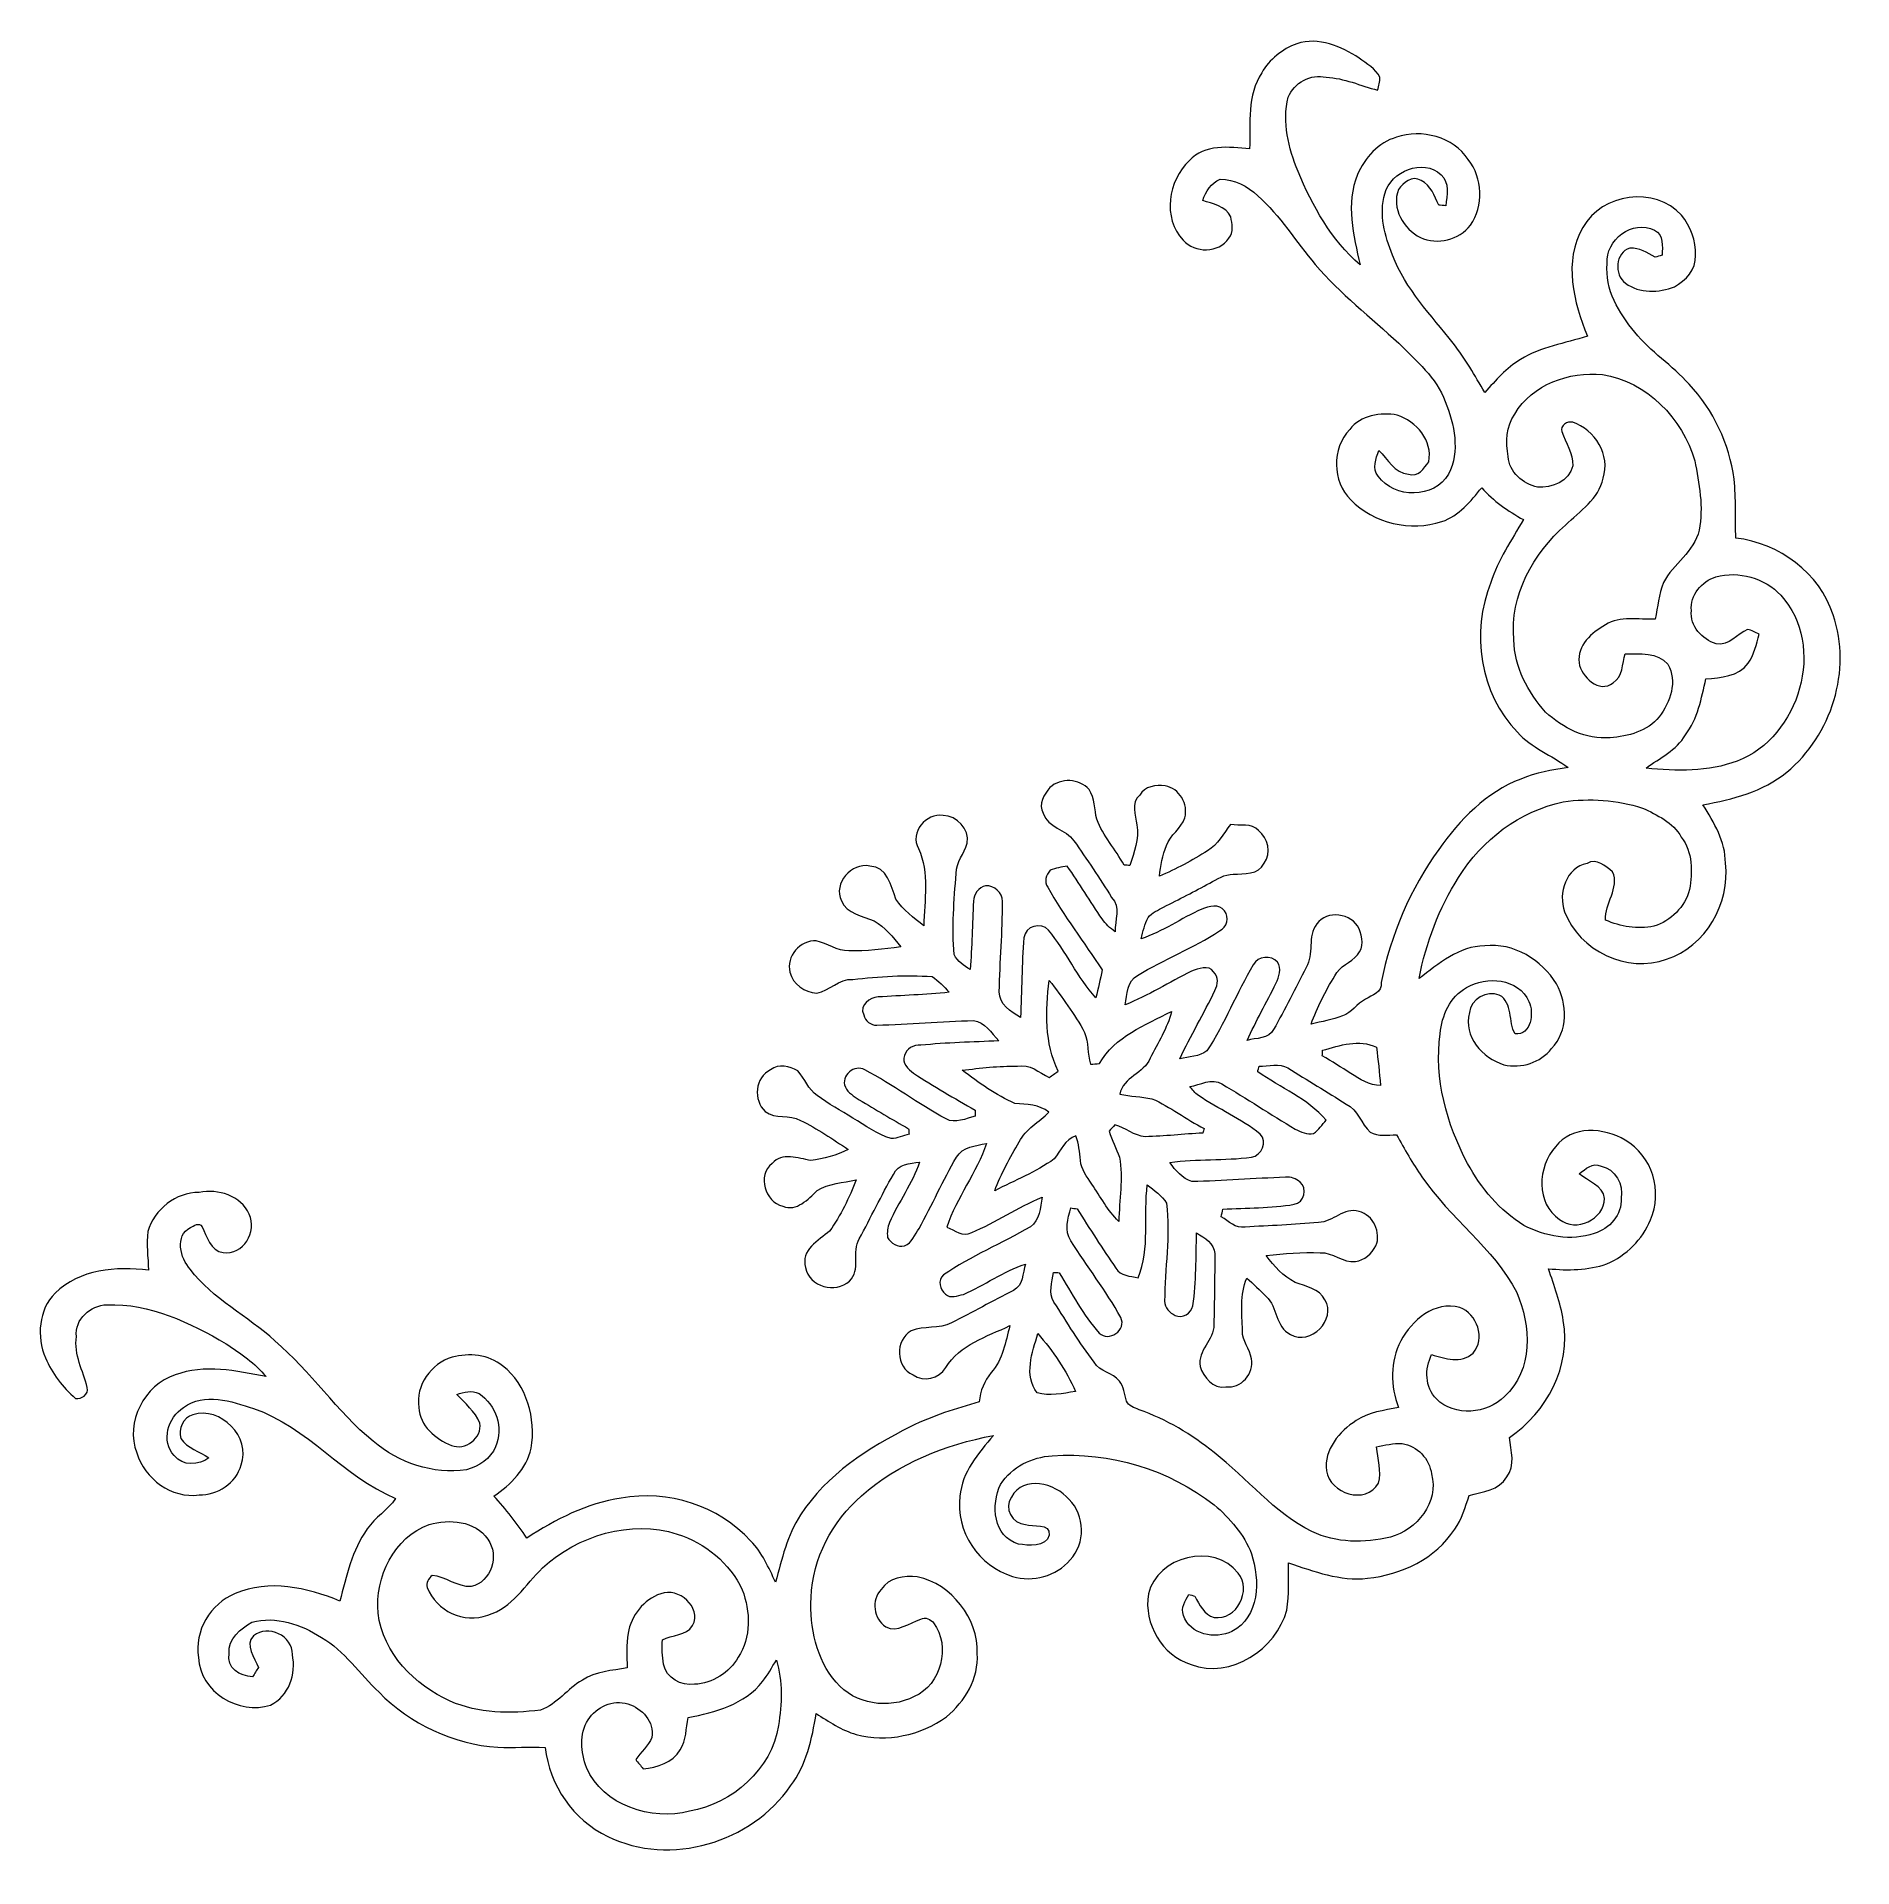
# Model space of a CAD drawing. Header units: centimetres. Extents: x -15.9 to 16, y -16.2 to 16.
import ezdxf

# ---------------------------------------------------------------- set-up
doc = ezdxf.new("R2010")
doc.units = ezdxf.units.CM
doc.header["$MEASUREMENT"] = 0
doc.layers.add('Layer 1', color=7, linetype='Continuous')

msp = doc.modelspace()

# ---------------------------------------------------------------- linework, layer by layer
at = {"layer": 'Layer 1', "color": 253, "lineweight": 9}
for points, knots in [([(6.27285, 15.86237), (6.6535, 15.98761), (7.05214, 15.81651), (7.36858, 15.60978), (7.36858, 15.60978), (7.49911, 15.51065), (7.65609, 15.42387), (7.73476, 15.27288), (7.73476, 15.27288), (7.73512, 15.19562), (7.71254, 15.12119), (7.69349, 15.0471), (7.69349, 15.0471), (7.39151, 15.12119), (7.10364, 15.26194), (6.78861, 15.27182), (6.78861, 15.27182), (6.51944, 15.34238), (6.21923, 15.17445), (6.12045, 14.92151), (6.12045, 14.92151), (6.01074, 14.48054), (6.12539, 14.02687), (6.29437, 13.61765), (6.29437, 13.61765), (6.5452, 13.00734), (6.88139, 12.41115), (7.3841, 11.973), (7.3841, 11.973), (7.26839, 12.48876), (7.13046, 13.05003), (7.33754, 13.5612), (7.33754, 13.5612), (7.47265, 13.85224), (7.70301, 14.13341), (8.02545, 14.21631), (8.02545, 14.21631), (8.46784, 14.37083), (9.02487, 14.22548), (9.28875, 13.82684), (9.28875, 13.82684), (9.5424, 13.50299), (9.56427, 13.00805), (9.32438, 12.67185), (9.32438, 12.67185), (9.12859, 12.40903), (8.74371, 12.31872), (8.44632, 12.45207), (8.44632, 12.45207), (8.15034, 12.60165), (7.93373, 12.971), (8.06002, 13.29979), (8.06002, 13.29979), (8.14928, 13.41374), (8.29921, 13.55944), (8.45937, 13.45431), (8.45937, 13.45431), (8.63258, 13.37317), (8.69256, 13.18302), (8.76734, 13.02286), (8.76734, 13.02286), (8.79909, 13.02039), (8.86189, 13.0151), (8.89364, 13.01263), (8.89364, 13.01263), (8.91304, 13.19431), (8.96137, 13.41868), (8.81109, 13.55873), (8.81109, 13.55873), (8.489, 13.85789), (7.92985, 13.61729), (7.81908, 13.2243), (7.81908, 13.2243), (7.71501, 12.85917), (7.81626, 12.48064), (7.95631, 12.14127), (7.95631, 12.14127), (8.1842, 11.54755), (8.63787, 11.08717), (9.0224, 10.59434), (9.0224, 10.59434), (9.23513, 10.32482), (9.40234, 10.02425), (9.57803, 9.73039), (9.57803, 9.73039), (9.77241, 9.93782), (9.95621, 10.16572), (10.20774, 10.30753), (10.20774, 10.30753), (10.56228, 10.53472), (10.98702, 10.59293), (11.38249, 10.71605), (11.38249, 10.71605), (11.1433, 11.31507), (10.95386, 12.03332), (11.30523, 12.63022), (11.30523, 12.63022), (11.63119, 13.23594), (12.57523, 13.35835), (13.03878, 12.84718), (13.03878, 12.84718), (13.19294, 12.6461), (13.3023, 12.39633), (13.28255, 12.13774), (13.28255, 12.13774), (13.3023, 11.89397), (13.11357, 11.69466), (12.91389, 11.58776), (12.91389, 11.58776), (12.64014, 11.47911), (12.299, 11.46782), (12.05382, 11.65021), (12.05382, 11.65021), (11.8478, 11.79379), (11.87214, 12.19172), (12.12967, 12.2651), (12.12967, 12.2651), (12.29689, 12.28062), (12.43694, 12.18361), (12.57487, 12.1067), (12.57487, 12.1067), (12.61474, 12.11869), (12.65496, 12.13034), (12.69552, 12.14198), (12.69552, 12.14198), (12.70399, 12.29826), (12.72798, 12.49828), (12.56429, 12.58401), (12.56429, 12.58401), (12.178, 12.77768), (11.69716, 12.41185), (11.73138, 11.99452), (11.73138, 11.99452), (11.68729, 11.53767), (11.93811, 11.12704), (12.21575, 10.78978), (12.21575, 10.78978), (12.49127, 10.44159), (12.88003, 10.2084), (13.17036, 9.87397), (13.17036, 9.87397), (13.60005, 9.41677), (13.88051, 8.82798), (13.96376, 8.20639), (13.96376, 8.20639), (13.99692, 7.86137), (13.9881, 7.51389), (13.99163, 7.16746), (13.99163, 7.16746), (14.75222, 7.0782), (15.47153, 6.55892), (15.70401, 5.81667), (15.70401, 5.81667), (16.04374, 4.84124), (15.67262, 3.70212), (14.89086, 3.04878), (14.89086, 3.04878), (14.46894, 2.70764), (13.93942, 2.56794), (13.41625, 2.47728), (13.41625, 2.47728), (13.61063, 2.16331), (13.81312, 1.83099), (13.8103, 1.44717), (13.8103, 1.44717), (13.90061, 0.74161), (13.46141, -0.01757), (12.77702, -0.23841), (12.77702, -0.23841), (12.08063, -0.49558), (11.2382, -0.09271), (10.98208, 0.59627), (10.98208, 0.59627), (10.86284, 0.92153), (11.00925, 1.37132), (11.37684, 1.44576), (11.37684, 1.44576), (11.54688, 1.54136), (11.70175, 1.39249), (11.82734, 1.29935), (11.82734, 1.29935), (11.95469, 1.00796), (11.68094, 0.74479), (11.7014, 0.4481), (11.7014, 0.4481), (11.9681, 0.33345), (12.26443, 0.28053), (12.55265, 0.3405), (12.55265, 0.3405), (12.85145, 0.42905), (13.09875, 0.68446), (13.1813, 0.98432), (13.1813, 0.98432), (13.2321, 1.29371), (13.23422, 1.64578), (13.0349, 1.90719), (13.0349, 1.90719), (12.89379, 2.1693), (12.60627, 2.29807), (12.35016, 2.41942), (12.35016, 2.41942), (11.90424, 2.56512), (11.42129, 2.59546), (10.95774, 2.52878), (10.95774, 2.52878), (10.19539, 2.36439), (9.52335, 1.86168), (9.11871, 1.19916), (9.11871, 1.19916), (8.7684, 0.66188), (8.54792, 0.04805), (8.42127, -0.57848), (8.42127, -0.57848), (8.76664, -0.32448), (9.1233, -0.00487), (9.57803, -0.00557), (9.57803, -0.00557), (10.08497, 0.05757), (10.58415, -0.25216), (10.84027, -0.6755), (10.84027, -0.6755), (11.03077, -1.02651), (11.04982, -1.50841), (10.75137, -1.80827), (10.75137, -1.80827), (10.56334, -2.06403), (10.22008, -2.16422), (9.91528, -2.09613), (9.91528, -2.09613), (9.54134, -1.97372), (9.19174, -1.60189), (9.30992, -1.17785), (9.30992, -1.17785), (9.32932, -0.94043), (9.6193, -0.77921), (9.83344, -0.87023), (9.83344, -0.87023), (10.07791, -1.00923), (9.98972, -1.34119), (10.11002, -1.55391), (10.11002, -1.55391), (10.39929, -1.57931), (10.44551, -1.18138), (10.35555, -0.98453), (10.35555, -0.98453), (10.17105, -0.57601), (9.60449, -0.52557), (9.25947, -0.74006), (9.25947, -0.74006), (8.96137, -0.89598), (8.82449, -1.23218), (8.7931, -1.55003), (8.7931, -1.55003), (8.6855, -2.33955), (8.9074, -3.13577), (9.27323, -3.83074), (9.27323, -3.83074), (9.51241, -4.26466), (9.84014, -4.66118), (10.26559, -4.92259), (10.26559, -4.92259), (10.64095, -5.11662), (11.09391, -5.20587), (11.50243, -5.06158), (11.50243, -5.06158), (11.77125, -4.98821), (11.99456, -4.73033), (11.97692, -4.44316), (11.97692, -4.44316), (12.02489, -4.20398), (11.87108, -3.92388), (11.62343, -3.87978), (11.62343, -3.87978), (11.47209, -3.80816), (11.35003, -3.93305), (11.23891, -4.01242), (11.23891, -4.01242), (11.39448, -4.14366), (11.65377, -4.22162), (11.68552, -4.44669), (11.68552, -4.44669), (11.67811, -4.8157), (11.18281, -5.04994), (10.89424, -4.81781), (10.89424, -4.81781), (10.4702, -4.53877), (10.5076, -3.88789), (10.82333, -3.53829), (10.82333, -3.53829), (11.10238, -3.15835), (11.67811, -3.1968), (12.04536, -3.42364), (12.04536, -3.42364), (12.52443, -3.68716), (12.71246, -4.33204), (12.49444, -4.82311), (12.49444, -4.82311), (12.35298, -5.16918), (12.06582, -5.45246), (11.72362, -5.60028), (11.72362, -5.60028), (11.39448, -5.71034), (11.0417, -5.71846), (10.69986, -5.68283), (10.69986, -5.68283), (10.79687, -5.98339), (10.91259, -6.28008), (10.95845, -6.59476), (10.95845, -6.59476), (11.1052, -7.38992), (10.66599, -8.21295), (10.01089, -8.65074), (10.01089, -8.65074), (10.04052, -8.88146), (10.12236, -9.14534), (9.96326, -9.34642), (9.96326, -9.34642), (9.83344, -9.58243), (9.53534, -9.60571), (9.30427, -9.67063), (9.30427, -9.67063), (9.23513, -9.87418), (9.17904, -10.08973), (9.04851, -10.26541), (9.04851, -10.26541), (8.71725, -10.78434), (8.11153, -11.06516), (7.51498, -11.1283), (7.51498, -11.1283), (7.03485, -11.18051), (6.57271, -11.01083), (6.12821, -10.85525), (6.12821, -10.85525), (6.11446, -11.13148), (6.14303, -11.4137), (6.09611, -11.68851), (6.09611, -11.68851), (5.91267, -12.37819), (5.11186, -12.90454), (4.4116, -12.64631), (4.4116, -12.64631), (3.90113, -12.48791), (3.57692, -11.92593), (3.66124, -11.40488), (3.66124, -11.40488), (3.81681, -10.74519), (4.81553, -10.48625), (5.24062, -11.03764), (5.24062, -11.03764), (5.48686, -11.33503), (5.21452, -11.87655), (4.81835, -11.81622), (4.81835, -11.81622), (4.63385, -11.77353), (4.56188, -11.58974), (4.47757, -11.44404), (4.47757, -11.44404), (4.45181, -11.43593), (4.40066, -11.42005), (4.37491, -11.41194), (4.37491, -11.41194), (4.31494, -11.52447), (4.22251, -11.64971), (4.28036, -11.78271), (4.28036, -11.78271), (4.38796, -12.12137), (4.84093, -12.20639), (5.13056, -12.06281), (5.13056, -12.06281), (5.62021, -11.81516), (5.62621, -11.153), (5.47487, -10.69791), (5.47487, -10.69791), (5.34364, -10.35713), (5.09493, -10.07138), (4.81976, -9.83714), (4.81976, -9.83714), (4.01825, -9.21589), (2.98214, -8.89734), (1.97037, -8.9753), (1.97037, -8.9753), (1.61407, -8.99153), (1.25494, -9.17003), (1.06303, -9.47624), (1.06303, -9.47624), (0.89123, -9.83502), (0.92792, -10.40017), (1.37877, -10.52646), (1.37877, -10.52646), (1.54669, -10.55574), (1.85854, -10.58891), (1.91816, -10.36807), (1.91816, -10.36807), (1.9351, -10.14194), (1.63065, -10.23295), (1.49836, -10.18145), (1.49836, -10.18145), (1.27152, -10.16981), (1.11101, -9.89111), (1.25177, -9.70132), (1.25177, -9.70132), (1.46484, -9.30762), (2.02576, -9.45155), (2.26565, -9.74365), (2.26565, -9.74365), (2.54893, -10.02023), (2.55951, -10.52011), (2.2847, -10.8041), (2.2847, -10.8041), (2.04799, -11.09444), (1.62606, -11.20309), (1.27223, -11.09444), (1.27223, -11.09444), (0.68415, -10.92228), (0.25976, -10.29539), (0.34689, -9.68368), (0.34689, -9.68368), (0.38499, -9.2607), (0.67251, -8.92803), (0.93603, -8.61794), (0.93603, -8.61794), (0.09466, -8.77422), (-0.73578, -9.10477), (-1.38243, -9.67839), (-1.38243, -9.67839), (-1.90242, -10.12183), (-2.24532, -10.77835), (-2.27213, -11.46521), (-2.27213, -11.46521), (-2.294, -11.99014), (-2.18182, -12.54929), (-1.82939, -12.95675), (-1.82939, -12.95675), (-1.50413, -13.34692), (-0.90335, -13.44076), (-0.45744, -13.20899), (-0.45744, -13.20899), (0.01599, -13.00085), (0.19061, -12.32739), (-0.11525, -11.91253), (-0.11525, -11.91253), (-0.16958, -11.84585), (-0.26165, -11.80493), (-0.34279, -11.84903), (-0.34279, -11.84903), (-0.54246, -11.90547), (-0.75342, -12.09668), (-0.95874, -11.98026), (-0.95874, -11.98026), (-1.17252, -11.84091), (-1.21415, -11.51354), (-1.03917, -11.32515), (-1.03917, -11.32515), (-0.90476, -11.11631), (-0.6303, -11.07927), (-0.40241, -11.1022), (-0.40241, -11.1022), (0.20261, -11.23096), (0.66863, -11.83351), (0.65275, -12.45157), (0.65275, -12.45157), (0.67886, -12.88761), (0.43579, -13.29648), (0.10877, -13.56635), (0.10877, -13.56635), (-0.34208, -13.89126), (-0.93793, -14.01932), (-1.47803, -13.87609), (-1.47803, -13.87609), (-1.73485, -13.8013), (-1.95886, -13.64784), (-2.18288, -13.50708), (-2.18288, -13.50708), (-2.25238, -13.95194), (-2.3508, -14.41337), (-2.63091, -14.77885), (-2.63091, -14.77885), (-3.31212, -15.7758), (-4.75216, -16.21359), (-5.84718, -15.66785), (-5.84718, -15.66785), (-6.45608, -15.38069), (-6.87518, -14.76932), (-6.94714, -14.10222), (-6.94714, -14.10222), (-7.22478, -14.09269), (-7.50206, -14.10998), (-7.77934, -14.10187), (-7.77934, -14.10187), (-8.56251, -14.04507), (-9.32381, -13.69582), (-9.87061, -13.13173), (-9.87061, -13.13173), (-10.21175, -12.81388), (-10.47316, -12.40642), (-10.88414, -12.1697), (-10.88414, -12.1697), (-11.23692, -11.94075), (-11.68671, -11.78341), (-12.10546, -11.90194), (-12.10546, -11.90194), (-12.30478, -12.00989), (-12.53303, -12.19475), (-12.50727, -12.45193), (-12.50727, -12.45193), (-12.56372, -12.70663), (-12.30936, -12.85444), (-12.09346, -12.85938), (-12.09346, -12.85938), (-12.05995, -12.80506), (-12.02608, -12.75143), (-11.99222, -12.69746), (-11.99222, -12.69746), (-12.05536, -12.52918), (-12.23951, -12.30094), (-12.07688, -12.14148), (-12.07688, -12.14148), (-11.82747, -11.92876), (-11.38226, -12.14078), (-11.39496, -12.47203), (-11.39496, -12.47203), (-11.323, -12.80788), (-11.45529, -13.2044), (-11.77738, -13.35856), (-11.77738, -13.35856), (-12.33441, -13.54236), (-13.01951, -13.12503), (-13.04667, -12.52424), (-13.04667, -12.52424), (-13.12146, -12.05752), (-12.83677, -11.57245), (-12.40003, -11.39888), (-12.40003, -11.39888), (-11.80877, -11.1403), (-11.13144, -11.29164), (-10.55959, -11.53047), (-10.55959, -11.53047), (-10.44105, -11.09267), (-10.35145, -10.63512), (-10.07628, -10.26153), (-10.07628, -10.26153), (-9.94611, -10.05092), (-9.71292, -9.93344), (-9.58204, -9.72425), (-9.58204, -9.72425), (-10.49926, -9.33584), (-11.12826, -8.46871), (-12.079, -8.14133), (-12.079, -8.14133), (-12.46318, -8.01469), (-12.94683, -7.85453), (-13.30702, -8.12581), (-13.30702, -8.12581), (-13.58254, -8.29162), (-13.7106, -8.72518), (-13.47106, -8.97142), (-13.47106, -8.97142), (-13.32466, -9.15945), (-13.03926, -9.14463), (-12.86181, -9.00987), (-12.86181, -9.00987), (-13.02762, -8.89945), (-13.24317, -8.84266), (-13.35711, -8.67191), (-13.35711, -8.67191), (-13.39663, -8.50117), (-13.3236, -8.30326), (-13.14439, -8.25175), (-13.14439, -8.25175), (-12.66285, -8.09688), (-12.10863, -8.64722), (-12.29702, -9.13511), (-12.29702, -9.13511), (-12.37957, -9.45755), (-12.71259, -9.66886), (-13.03679, -9.66251), (-13.03679, -9.66251), (-13.5201, -9.7306), (-13.99247, -9.37888), (-14.1297, -8.92344), (-14.1297, -8.92344), (-14.33995, -8.38369), (-13.99705, -7.72717), (-13.45519, -7.55149), (-13.45519, -7.55149), (-12.94048, -7.35676), (-12.37957, -7.47882), (-11.85816, -7.58183), (-11.85816, -7.58183), (-12.04972, -7.34406), (-12.30795, -7.1719), (-12.56019, -7.00468), (-12.56019, -7.00468), (-13.19519, -6.63039), (-13.90145, -6.29207), (-14.65675, -6.31747), (-14.65675, -6.31747), (-14.94673, -6.32418), (-15.22578, -6.57394), (-15.19368, -6.87663), (-15.19368, -6.87663), (-15.23813, -7.19589), (-15.07726, -7.47705), (-15.00106, -7.77515), (-15.00106, -7.77515), (-14.96931, -7.89157), (-15.10336, -7.98893), (-15.21061, -7.96353), (-15.21061, -7.96353), (-15.43921, -7.77303), (-15.61524, -7.52291), (-15.73836, -7.25304), (-15.73836, -7.25304), (-15.89288, -6.87874), (-15.8636, -6.40743), (-15.56515, -6.11321), (-15.56515, -6.11321), (-15.13794, -5.68741), (-14.49165, -5.64437), (-13.92509, -5.70681), (-13.92509, -5.70681), (-13.92967, -5.48174), (-13.97201, -5.25279), (-13.93391, -5.02983), (-13.93391, -5.02983), (-13.82701, -4.6386), (-13.44284, -4.34121), (-13.03573, -4.34156), (-13.03573, -4.34156), (-12.70095, -4.27418), (-12.30125, -4.3966), (-12.15203, -4.72398), (-12.15203, -4.72398), (-12.01056, -5.02807), (-12.25715, -5.45599), (-12.61381, -5.39602), (-12.61381, -5.39602), (-12.83747, -5.37767), (-12.89921, -5.10709), (-12.98282, -4.94411), (-12.98282, -4.94411), (-13.03221, -4.85909), (-13.12604, -4.92894), (-13.18849, -4.96034), (-13.18849, -4.96034), (-13.46542, -5.10039), (-13.36699, -5.5015), (-13.19237, -5.6927), (-13.19237, -5.6927), (-12.79514, -6.22222), (-12.18272, -6.51362), (-11.70153, -6.95388), (-11.70153, -6.95388), (-11.069, -7.48623), (-10.61356, -8.19531), (-9.97398, -8.71954), (-9.97398, -8.71954), (-9.52383, -9.0963), (-8.92023, -9.30973), (-8.33179, -9.21978), (-8.33179, -9.21978), (-8.11907, -9.16051), (-7.9074, -9.02539), (-7.82062, -8.81479), (-7.82062, -8.81479), (-7.67316, -8.48), (-7.81109, -8.07642), (-8.11201, -7.88098), (-8.11201, -7.88098), (-8.23478, -7.80619), (-8.37836, -7.85982), (-8.50466, -7.89333), (-8.50466, -7.89333), (-8.35578, -8.04996), (-8.18116, -8.1939), (-8.0979, -8.40027), (-8.0979, -8.40027), (-8.0464, -8.6638), (-8.36213, -8.88958), (-8.59638, -8.79115), (-8.59638, -8.79115), (-8.87648, -8.68426), (-9.15553, -8.44402), (-9.17141, -8.12475), (-9.17141, -8.12475), (-9.23279, -7.73881), (-8.95163, -7.34794), (-8.58403, -7.24104), (-8.58403, -7.24104), (-8.28664, -7.16238), (-7.93986, -7.18954), (-7.69715, -7.3938), (-7.69715, -7.3938), (-7.2657, -7.7247), (-7.10942, -8.3216), (-7.19373, -8.84195), (-7.19373, -8.84195), (-7.27593, -9.20425), (-7.54863, -9.48436), (-7.85131, -9.68156), (-7.85131, -9.68156), (-7.63718, -9.91122), (-7.44562, -10.16063), (-7.27099, -10.42134), (-7.27099, -10.42134), (-6.76405, -10.09396), (-6.21866, -9.80609), (-5.61258, -9.71896), (-5.61258, -9.71896), (-4.79061, -9.56691), (-3.89526, -9.85019), (-3.33293, -10.4739), (-3.33293, -10.4739), (-3.13009, -10.6771), (-3.02002, -10.94345), (-2.89478, -11.19604), (-2.89478, -11.19604), (-2.78542, -10.7914), (-2.69441, -10.36842), (-2.45593, -10.01529), (-2.45593, -10.01529), (-1.99802, -9.30056), (-1.26213, -8.82854), (-0.5153, -8.45989), (-0.5153, -8.45989), (-0.1343, -8.26657), (0.27739, -8.14627), (0.68485, -8.02315), (0.68485, -8.02315), (0.70602, -7.83512), (0.77481, -7.65591), (0.89793, -7.51163), (0.89793, -7.51163), (1.09654, -7.2802), (1.15264, -6.97258), (1.22354, -6.68471), (1.22354, -6.68471), (0.82279, -6.88015), (0.33842, -7.01915), (0.09818, -7.42378), (0.09818, -7.42378), (-0.02423, -7.61076), (-0.28952, -7.69401), (-0.4779, -7.54831), (-0.4779, -7.54831), (-0.78553, -7.41814), (-0.79858, -6.94048), (-0.51106, -6.77503), (-0.51106, -6.77503), (-0.28529, -6.68083), (-0.02035, -6.75315), (0.19908, -6.63744), (0.19908, -6.63744), (0.5635, -6.44941), (0.92333, -6.25362), (1.28669, -6.06418), (1.28669, -6.06418), (1.46096, -5.98163), (1.44756, -5.76008), (1.49801, -5.60098), (1.49801, -5.60098), (1.11101, -5.72657), (0.7801, -5.97669), (0.40828, -6.13544), (0.40828, -6.13544), (0.31056, -6.1559), (0.17791, -6.21376), (0.09254, -6.13156), (0.09254, -6.13156), (-0.00412, -6.05077), (-0.05563, -5.88144), (0.06008, -5.79324), (0.06008, -5.79324), (0.5381, -5.46128), (1.08314, -5.2408), (1.58549, -4.94869), (1.58549, -4.94869), (1.75095, -4.83404), (1.75871, -4.60403), (1.79046, -4.42658), (1.79046, -4.42658), (1.36536, -4.60721), (0.97801, -4.8672), (0.55362, -5.04747), (0.55362, -5.04747), (0.39205, -5.12755), (0.25623, -5.00937), (0.11829, -4.95011), (0.11829, -4.95011), (0.2841, -4.43046), (0.64499, -3.99761), (0.81185, -3.47902), (0.81185, -3.47902), (0.62629, -3.5203), (0.39522, -3.54146), (0.28586, -3.72068), (0.28586, -3.72068), (0.04597, -4.12743), (-0.14029, -4.56311), (-0.37031, -4.97515), (-0.37031, -4.97515), (-0.45003, -5.07816), (-0.49413, -5.23515), (-0.62924, -5.28101), (-0.62924, -5.28101), (-0.74813, -5.31629), (-0.8649, -5.22986), (-0.92769, -5.13567), (-0.92769, -5.13567), (-0.9351, -5.04253), (-0.92911, -4.95681), (-0.89453, -4.87285), (-0.89453, -4.87285), (-0.7319, -4.51125), (-0.49166, -4.18564), (-0.36184, -3.80922), (-0.36184, -3.80922), (-0.53117, -3.82721), (-0.7446, -3.84415), (-0.82257, -4.02477), (-0.82257, -4.02477), (-1.036, -4.39483), (-1.22015, -4.78148), (-1.42335, -5.15719), (-1.42335, -5.15719), (-1.55846, -5.38685), (-1.39124, -5.70787), (-1.59586, -5.90049), (-1.59586, -5.90049), (-1.83821, -6.12909), (-2.30635, -5.99997), (-2.36773, -5.66413), (-2.36773, -5.66413), (-2.45734, -5.35157), (-2.1416, -5.18294), (-1.94475, -5.02384), (-1.94475, -5.02384), (-1.75178, -4.74655), (-1.59903, -4.43752), (-1.47768, -4.12214), (-1.47768, -4.12214), (-1.70769, -4.16764), (-1.96063, -4.18564), (-2.16489, -4.30981), (-2.16489, -4.30981), (-2.31976, -4.45833), (-2.52825, -4.68623), (-2.76673, -4.58428), (-2.76673, -4.58428), (-3.08387, -4.51054), (-3.22146, -4.04065), (-2.95617, -3.83533), (-2.95617, -3.83533), (-2.78824, -3.62437), (-2.49403, -3.74431), (-2.27601, -3.77959), (-2.27601, -3.77959), (-2.04812, -3.75348), (-1.8234, -3.6861), (-1.61632, -3.58627), (-1.61632, -3.58627), (-1.89078, -3.40635), (-2.16206, -3.21832), (-2.45734, -3.07403), (-2.45734, -3.07403), (-2.64854, -2.96009), (-2.90184, -3.06521), (-3.07682, -2.9167), (-3.07682, -2.9167), (-3.29624, -2.72267), (-3.25568, -2.3145), (-2.98298, -2.18539), (-2.98298, -2.18539), (-2.84328, -2.07603), (-2.64572, -2.11624), (-2.50638, -2.20444), (-2.50638, -2.20444), (-2.37655, -2.33426), (-2.32187, -2.53076), (-2.16559, -2.63729), (-2.16559, -2.63729), (-1.96839, -2.78828), (-1.74755, -2.90364), (-1.53659, -3.03417), (-1.53659, -3.03417), (-1.31893, -3.16435), (-1.11079, -3.32133), (-0.86455, -3.39506), (-0.86455, -3.39506), (-0.75483, -3.39012), (-0.65182, -3.34603), (-0.54705, -3.31604), (-0.54705, -3.31604), (-0.54952, -3.2924), (-0.55375, -3.24443), (-0.55622, -3.22044), (-0.55622, -3.22044), (-0.85149, -3.06028), (-1.13548, -2.88142), (-1.42441, -2.71032), (-1.42441, -2.71032), (-1.51542, -2.65035), (-1.61984, -2.5932), (-1.66747, -2.49019), (-1.66747, -2.49019), (-1.76131, -2.28769), (-1.50237, -2.0792), (-1.32492, -2.18609), (-1.32492, -2.18609), (-0.8335, -2.44785), (-0.38477, -2.78229), (0.10348, -3.05005), (0.10348, -3.05005), (0.26893, -3.13895), (0.45061, -3.04017), (0.615, -2.99819), (0.615, -2.99819), (0.61465, -2.97243), (0.6143, -2.92058), (0.6143, -2.89482), (0.6143, -2.89482), (0.24988, -2.68457), (-0.11595, -2.47572), (-0.46767, -2.24571), (-0.46767, -2.24571), (-0.55975, -2.1748), (-0.68604, -2.05803), (-0.62889, -1.9335), (-0.62889, -1.9335), (-0.59397, -1.81426), (-0.46803, -1.73877), (-0.34279, -1.75359), (-0.34279, -1.75359), (0.11229, -1.70561), (0.57126, -1.69961), (1.02846, -1.67562), (1.02846, -1.67562), (0.90181, -1.53804), (0.78504, -1.34154), (0.58607, -1.3165), (0.58607, -1.3165), (0.01951, -1.34119), (-0.54669, -1.38211), (-1.11326, -1.3994), (-1.11326, -1.3994), (-1.2205, -1.40293), (-1.32245, -1.32496), (-1.34574, -1.22019), (-1.34574, -1.22019), (-1.42582, -1.04168), (-1.24026, -0.91539), (-1.09033, -0.9041), (-1.09033, -0.9041), (-0.67511, -0.87588), (-0.25812, -0.86741), (0.15639, -0.82049), (0.15639, -0.82049), (0.0689, -0.71748), (-0.03023, -0.62293), (-0.14135, -0.54638), (-0.14135, -0.54638), (-0.60667, -0.51146), (-1.07516, -0.5418), (-1.538, -0.59506), (-1.538, -0.59506), (-1.78248, -0.5799), (-1.94652, -0.79262), (-2.17194, -0.83813), (-2.17194, -0.83813), (-2.37867, -0.82296), (-2.5981, -0.68255), (-2.64255, -0.46948), (-2.64255, -0.46948), (-2.71839, -0.19396), (-2.45875, 0.10308), (-2.17935, 0.08192), (-2.17935, 0.08192), (-1.98321, 0.03923), (-1.81458, -0.09624), (-1.60538, -0.09306), (-1.60538, -0.09306), (-1.30129, -0.10294), (-0.99649, -0.06272), (-0.69521, -0.02215), (-0.69521, -0.02215), (-0.82539, 0.15318), (-0.97532, 0.31969), (-1.16159, 0.43575), (-1.16159, 0.43575), (-1.36655, 0.51407), (-1.64242, 0.55958), (-1.73803, 0.78782), (-1.73803, 0.78782), (-1.88654, 1.09227), (-1.56164, 1.46375), (-1.23779, 1.39884), (-1.23779, 1.39884), (-0.9351, 1.39072), (-0.86137, 1.04429), (-0.77918, 0.81816), (-0.77918, 0.81816), (-0.65747, 0.62519), (-0.46485, 0.48796), (-0.28846, 0.34685), (-0.28846, 0.34685), (-0.2807, 0.79594), (-0.1851, 1.28207), (-0.38265, 1.70505), (-0.38265, 1.70505), (-0.54281, 1.99009), (-0.2486, 2.33299), (0.05126, 2.2896), (0.05126, 2.2896), (0.29115, 2.27796), (0.52222, 2.055), (0.47178, 1.80065), (0.47178, 1.80065), (0.42838, 1.61615), (0.27457, 1.46939), (0.27986, 1.26937), (0.27986, 1.26937), (0.24353, 0.79523), (0.20296, 0.31651), (0.24706, -0.15868), (0.24706, -0.15868), (0.30279, -0.27898), (0.41674, -0.35518), (0.52751, -0.42044), (0.52751, -0.42044), (0.5575, -0.0211), (0.56597, 0.37966), (0.58431, 0.77936), (0.58431, 0.77936), (0.58361, 0.90459), (0.67956, 1.01713), (0.79598, 1.05347), (0.79598, 1.05347), (0.95049, 1.05982), (1.09302, 0.93105), (1.09513, 0.77477), (1.09513, 0.77477), (1.0976, 0.2456), (1.04927, -0.28286), (1.03869, -0.81202), (1.03869, -0.81202), (1.03234, -1.0311), (1.24436, -1.16656), (1.41157, -1.26534), (1.41157, -1.26534), (1.43733, -0.79756), (1.43168, -0.32766), (1.47261, 0.13871), (1.47261, 0.13871), (1.49342, 0.34262), (1.77388, 0.41952), (1.90688, 0.26959), (1.90688, 0.26959), (2.21626, -0.10118), (2.40888, -0.5612), (2.73872, -0.9168), (2.73872, -0.9168), (2.77753, -0.75452), (2.81598, -0.5926), (2.84738, -0.42855), (2.84738, -0.42855), (2.5327, 0.05899), (2.17287, 0.51971), (1.89206, 1.02771), (1.89206, 1.02771), (1.81939, 1.12191), (1.86489, 1.24644), (1.93651, 1.32369), (1.93651, 1.32369), (2.02929, 1.36956), (2.13512, 1.37485), (2.23531, 1.39778), (2.23531, 1.39778), (2.44521, 1.09192), (2.6403, 0.77618), (2.84703, 0.46785), (2.84703, 0.46785), (2.90559, 0.37754), (2.98814, 0.30734), (3.07457, 0.24419), (3.07457, 0.24419), (3.06998, 0.44175), (3.17688, 0.68129), (3.0153, 0.84709), (3.0153, 0.84709), (2.80011, 1.18364), (2.58068, 1.51737), (2.35314, 1.8451), (2.35314, 1.8451), (2.21203, 2.05253), (1.88818, 2.06947), (1.81233, 2.32735), (1.81233, 2.32735), (1.72202, 2.4868), (1.83032, 2.65896), (1.92875, 2.78102), (1.92875, 2.78102), (2.12136, 2.95459), (2.44521, 2.93836), (2.61807, 2.74504), (2.61807, 2.74504), (2.72179, 2.59158), (2.71121, 2.39437), (2.75319, 2.22116), (2.75319, 2.22116), (2.86714, 1.92765), (3.08233, 1.69094), (3.23297, 1.41718), (3.23297, 1.41718), (3.25942, 1.41542), (3.31199, 1.41154), (3.33809, 1.40942), (3.33809, 1.40942), (3.40159, 1.64155), (3.5099, 1.87509), (3.45733, 2.12132), (3.45733, 2.12132), (3.43899, 2.29948), (3.34586, 2.50479), (3.50813, 2.64661), (3.50813, 2.64661), (3.59562, 2.80466), (3.79635, 2.82688), (3.95581, 2.80995), (3.95581, 2.80995), (4.20452, 2.76444), (4.37173, 2.48892), (4.30082, 2.24515), (4.30082, 2.24515), (4.24015, 2.05465), (4.04259, 1.94952), (3.98191, 1.75867), (3.98191, 1.75867), (3.90642, 1.58828), (3.87573, 1.40377), (3.85562, 1.21962), (3.85562, 1.21962), (4.14878, 1.34662), (4.43382, 1.4962), (4.70264, 1.66871), (4.70264, 1.66871), (4.88679, 1.77172), (4.97745, 1.97139), (5.10657, 2.12979), (5.10657, 2.12979), (5.26814, 2.0991), (5.47734, 2.16648), (5.60081, 2.02255), (5.60081, 2.02255), (5.77191, 1.89131), (5.828, 1.62567), (5.69712, 1.44681), (5.69712, 1.44681), (5.59905, 1.24361), (5.34364, 1.26337), (5.15349, 1.25349), (5.15349, 1.25349), (5.00074, 1.25702), (4.87091, 1.16671), (4.74109, 1.09968), (4.74109, 1.09968), (4.47439, 0.95046), (4.20099, 0.81428), (3.92829, 0.67705), (3.92829, 0.67705), (3.8341, 0.62308), (3.7258, 0.5811), (3.65559, 0.49467), (3.65559, 0.49467), (3.5988, 0.37613), (3.56564, 0.24737), (3.53212, 0.12072), (3.53212, 0.12072), (3.91101, 0.24243), (4.23768, 0.47985), (4.59892, 0.64107), (4.59892, 0.64107), (4.72627, 0.69152), (4.90654, 0.74302), (4.99897, 0.60932), (4.99897, 0.60932), (5.09493, 0.49643), (5.04025, 0.3218), (4.91325, 0.25795), (4.91325, 0.25795), (4.45534, -0.04367), (3.93817, -0.24088), (3.46933, -0.52345), (3.46933, -0.52345), (3.28482, -0.62505), (3.29012, -0.85894), (3.25025, -1.04098), (3.25025, -1.04098), (3.65947, -0.88505), (4.02707, -0.64198), (4.42006, -0.45148), (4.42006, -0.45148), (4.54177, -0.40845), (4.72169, -0.32978), (4.80882, -0.46348), (4.80882, -0.46348), (4.89984, -0.55097), (4.88608, -0.68573), (4.83246, -0.78909), (4.83246, -0.78909), (4.63808, -1.1969), (4.40384, -1.58425), (4.21439, -1.99453), (4.21439, -1.99453), (4.37103, -1.95396), (4.558, -1.95573), (4.69206, -1.85236), (4.69206, -1.85236), (5.00567, -1.37153), (5.21346, -0.83001), (5.50662, -0.33718), (5.50662, -0.33718), (5.58458, -0.18302), (5.82482, -0.15903), (5.93242, -0.29203), (5.93242, -0.29203), (6.01321, -0.40174), (5.95641, -0.55308), (5.90596, -0.66562), (5.90596, -0.66562), (5.73663, -0.9997), (5.55389, -1.32743), (5.40043, -1.66927), (5.40043, -1.66927), (5.55107, -1.622), (5.78037, -1.64528), (5.86469, -1.4763), (5.86469, -1.4763), (6.0633, -1.11718), (6.25345, -0.75311), (6.43619, -0.38551), (6.43619, -0.38551), (6.57836, -0.15021), (6.45489, 0.1567), (6.6214, 0.38072), (6.6214, 0.38072), (6.79602, 0.6326), (7.24299, 0.5691), (7.36752, 0.29605), (7.36752, 0.29605), (7.42926, 0.15247), (7.45783, -0.03803), (7.34001, -0.16115), (7.34001, -0.16115), (7.22218, -0.30332), (7.02215, -0.358), (6.94066, -0.53333), (6.94066, -0.53333), (6.77415, -0.80038), (6.63198, -1.08472), (6.52403, -1.3807), (6.52403, -1.3807), (6.70889, -1.33696), (6.89727, -1.30168), (7.07648, -1.23677), (7.07648, -1.23677), (7.23735, -1.17891), (7.3326, -1.02475), (7.47935, -0.94361), (7.47935, -0.94361), (7.59542, -0.86988), (7.77251, -0.83178), (7.75522, -0.64833), (7.75522, -0.64833), (7.92491, 0.19163), (8.26781, 0.99561), (8.76911, 1.69164), (8.76911, 1.69164), (9.136, 2.21234), (9.60484, 2.69917), (10.21197, 2.92919), (10.21197, 2.92919), (10.47408, 3.04772), (10.76089, 3.08476), (11.04206, 3.13062), (11.04206, 3.13062), (10.75384, 3.3497), (10.40106, 3.48058), (10.15235, 3.75151), (10.15235, 3.75151), (9.49089, 4.43378), (9.33391, 5.51399), (9.68421, 6.385), (9.68421, 6.385), (9.81192, 6.78399), (10.05075, 7.13112), (10.25712, 7.49131), (10.25712, 7.49131), (9.98831, 7.64371), (9.72937, 7.81904), (9.52441, 8.05258), (9.52441, 8.05258), (9.32897, 7.8141), (9.12612, 7.56186), (8.82344, 7.45815), (8.82344, 7.45815), (8.27487, 7.28035), (7.62505, 7.42252), (7.22077, 7.8402), (7.22077, 7.8402), (6.89304, 8.16617), (6.88351, 8.74296), (7.20277, 9.0774), (7.20277, 9.0774), (7.3961, 9.32752), (7.74358, 9.38608), (8.03886, 9.33104), (8.03886, 9.33104), (8.37541, 9.21957), (8.66786, 8.88337), (8.59166, 8.50766), (8.59166, 8.50766), (8.50629, 8.39618), (8.40963, 8.23002), (8.2343, 8.28964), (8.2343, 8.28964), (7.99194, 8.30693), (7.87199, 8.56058), (7.71395, 8.71015), (7.71395, 8.71015), (7.66562, 8.56269), (7.58836, 8.3916), (7.70478, 8.25472), (7.70478, 8.25472), (7.98488, 7.8589), (8.69114, 7.85573), (8.93915, 8.29282), (8.93915, 8.29282), (9.14905, 8.68722), (9.04075, 9.17617), (8.88164, 9.56917), (8.88164, 9.56917), (8.72501, 9.98792), (8.37717, 10.28742), (8.06884, 10.59364), (8.06884, 10.59364), (7.57107, 11.04731), (7.03873, 11.46711), (6.596, 11.97723), (6.596, 11.97723), (6.2598, 12.38187), (5.97864, 12.83624), (5.58423, 13.18937), (5.58423, 13.18937), (5.40961, 13.36188), (5.17077, 13.47407), (4.92454, 13.48183), (4.92454, 13.48183), (4.76543, 13.40986), (4.66771, 13.26699), (4.61656, 13.10718), (4.61656, 13.10718), (4.78766, 13.04191), (5.02543, 13.01052), (5.10904, 12.81931), (5.10904, 12.81931), (5.14008, 12.69937), (5.1616, 12.54591), (5.07694, 12.44043), (5.07694, 12.44043), (4.90443, 12.18043), (4.47263, 12.17232), (4.27437, 12.40832), (4.27437, 12.40832), (3.9036, 12.7932), (4.00767, 13.45643), (4.38091, 13.80427), (4.38091, 13.80427), (4.64655, 14.10025), (5.08187, 14.04874), (5.44277, 14.01205), (5.44277, 14.01205), (5.45335, 14.46114), (5.39373, 14.95644), (5.65584, 15.35049), (5.65584, 15.35049), (5.78743, 15.59214), (6.0185, 15.76606), (6.27285, 15.86237), (6.27285, 15.86237), (6.27285, 15.86237), (6.27285, 15.86237), (6.27285, 15.86237)], [0, 0, 0, 0, 0.00286533, 0.00286533, 0.00286533, 0.00286533, 0.00573066, 0.00573066, 0.00573066, 0.00573066, 0.00859599, 0.00859599, 0.00859599, 0.00859599, 0.01146132, 0.01146132, 0.01146132, 0.01146132, 0.01432665, 0.01432665, 0.01432665, 0.01432665, 0.01719198, 0.01719198, 0.01719198, 0.01719198, 0.02005731, 0.02005731, 0.02005731, 0.02005731, 0.02292264, 0.02292264, 0.02292264, 0.02292264, 0.02578797, 0.02578797, 0.02578797, 0.02578797, 0.0286533, 0.0286533, 0.0286533, 0.0286533, 0.03151862, 0.03151862, 0.03151862, 0.03151862, 0.03438395, 0.03438395, 0.03438395, 0.03438395, 0.03724928, 0.03724928, 0.03724928, 0.03724928, 0.04011461, 0.04011461, 0.04011461, 0.04011461, 0.04297994, 0.04297994, 0.04297994, 0.04297994, 0.04584527, 0.04584527, 0.04584527, 0.04584527, 0.0487106, 0.0487106, 0.0487106, 0.0487106, 0.05157593, 0.05157593, 0.05157593, 0.05157593, 0.05444126, 0.05444126, 0.05444126, 0.05444126, 0.05730659, 0.05730659, 0.05730659, 0.05730659, 0.06017192, 0.06017192, 0.06017192, 0.06017192, 0.06303725, 0.06303725, 0.06303725, 0.06303725, 0.06590258, 0.06590258, 0.06590258, 0.06590258, 0.06876791, 0.06876791, 0.06876791, 0.06876791, 0.07163324, 0.07163324, 0.07163324, 0.07163324, 0.07449857, 0.07449857, 0.07449857, 0.07449857, 0.0773639, 0.0773639, 0.0773639, 0.0773639, 0.08022923, 0.08022923, 0.08022923, 0.08022923, 0.08309456, 0.08309456, 0.08309456, 0.08309456, 0.08595989, 0.08595989, 0.08595989, 0.08595989, 0.08882521, 0.08882521, 0.08882521, 0.08882521, 0.09169054, 0.09169054, 0.09169054, 0.09169054, 0.09455587, 0.09455587, 0.09455587, 0.09455587, 0.0974212, 0.0974212, 0.0974212, 0.0974212, 0.10028653, 0.10028653, 0.10028653, 0.10028653, 0.10315186, 0.10315186, 0.10315186, 0.10315186, 0.10601719, 0.10601719, 0.10601719, 0.10601719, 0.10888252, 0.10888252, 0.10888252, 0.10888252, 0.11174785, 0.11174785, 0.11174785, 0.11174785, 0.11461318, 0.11461318, 0.11461318, 0.11461318, 0.11747851, 0.11747851, 0.11747851, 0.11747851, 0.12034384, 0.12034384, 0.12034384, 0.12034384, 0.12320917, 0.12320917, 0.12320917, 0.12320917, 0.1260745, 0.1260745, 0.1260745, 0.1260745, 0.12893983, 0.12893983, 0.12893983, 0.12893983, 0.13180516, 0.13180516, 0.13180516, 0.13180516, 0.13467049, 0.13467049, 0.13467049, 0.13467049, 0.13753582, 0.13753582, 0.13753582, 0.13753582, 0.14040115, 0.14040115, 0.14040115, 0.14040115, 0.14326648, 0.14326648, 0.14326648, 0.14326648, 0.14613181, 0.14613181, 0.14613181, 0.14613181, 0.14899713, 0.14899713, 0.14899713, 0.14899713, 0.15186246, 0.15186246, 0.15186246, 0.15186246, 0.15472779, 0.15472779, 0.15472779, 0.15472779, 0.15759312, 0.15759312, 0.15759312, 0.15759312, 0.16045845, 0.16045845, 0.16045845, 0.16045845, 0.16332378, 0.16332378, 0.16332378, 0.16332378, 0.16618911, 0.16618911, 0.16618911, 0.16618911, 0.16905444, 0.16905444, 0.16905444, 0.16905444, 0.17191977, 0.17191977, 0.17191977, 0.17191977, 0.1747851, 0.1747851, 0.1747851, 0.1747851, 0.17765043, 0.17765043, 0.17765043, 0.17765043, 0.18051576, 0.18051576, 0.18051576, 0.18051576, 0.18338109, 0.18338109, 0.18338109, 0.18338109, 0.18624642, 0.18624642, 0.18624642, 0.18624642, 0.18911175, 0.18911175, 0.18911175, 0.18911175, 0.19197708, 0.19197708, 0.19197708, 0.19197708, 0.19484241, 0.19484241, 0.19484241, 0.19484241, 0.19770774, 0.19770774, 0.19770774, 0.19770774, 0.20057307, 0.20057307, 0.20057307, 0.20057307, 0.2034384, 0.2034384, 0.2034384, 0.2034384, 0.20630372, 0.20630372, 0.20630372, 0.20630372, 0.20916905, 0.20916905, 0.20916905, 0.20916905, 0.21203438, 0.21203438, 0.21203438, 0.21203438, 0.21489971, 0.21489971, 0.21489971, 0.21489971, 0.21776504, 0.21776504, 0.21776504, 0.21776504, 0.22063037, 0.22063037, 0.22063037, 0.22063037, 0.2234957, 0.2234957, 0.2234957, 0.2234957, 0.22636103, 0.22636103, 0.22636103, 0.22636103, 0.22922636, 0.22922636, 0.22922636, 0.22922636, 0.23209169, 0.23209169, 0.23209169, 0.23209169, 0.23495702, 0.23495702, 0.23495702, 0.23495702, 0.23782235, 0.23782235, 0.23782235, 0.23782235, 0.24068768, 0.24068768, 0.24068768, 0.24068768, 0.24355301, 0.24355301, 0.24355301, 0.24355301, 0.24641834, 0.24641834, 0.24641834, 0.24641834, 0.24928367, 0.24928367, 0.24928367, 0.24928367, 0.252149, 0.252149, 0.252149, 0.252149, 0.25501433, 0.25501433, 0.25501433, 0.25501433, 0.25787966, 0.25787966, 0.25787966, 0.25787966, 0.26074499, 0.26074499, 0.26074499, 0.26074499, 0.26361032, 0.26361032, 0.26361032, 0.26361032, 0.26647564, 0.26647564, 0.26647564, 0.26647564, 0.26934097, 0.26934097, 0.26934097, 0.26934097, 0.2722063, 0.2722063, 0.2722063, 0.2722063, 0.27507163, 0.27507163, 0.27507163, 0.27507163, 0.27793696, 0.27793696, 0.27793696, 0.27793696, 0.28080229, 0.28080229, 0.28080229, 0.28080229, 0.28366762, 0.28366762, 0.28366762, 0.28366762, 0.28653295, 0.28653295, 0.28653295, 0.28653295, 0.28939828, 0.28939828, 0.28939828, 0.28939828, 0.29226361, 0.29226361, 0.29226361, 0.29226361, 0.29512894, 0.29512894, 0.29512894, 0.29512894, 0.29799427, 0.29799427, 0.29799427, 0.29799427, 0.3008596, 0.3008596, 0.3008596, 0.3008596, 0.30372493, 0.30372493, 0.30372493, 0.30372493, 0.30659026, 0.30659026, 0.30659026, 0.30659026, 0.30945559, 0.30945559, 0.30945559, 0.30945559, 0.31232092, 0.31232092, 0.31232092, 0.31232092, 0.31518625, 0.31518625, 0.31518625, 0.31518625, 0.31805158, 0.31805158, 0.31805158, 0.31805158, 0.32091691, 0.32091691, 0.32091691, 0.32091691, 0.32378223, 0.32378223, 0.32378223, 0.32378223, 0.32664756, 0.32664756, 0.32664756, 0.32664756, 0.32951289, 0.32951289, 0.32951289, 0.32951289, 0.33237822, 0.33237822, 0.33237822, 0.33237822, 0.33524355, 0.33524355, 0.33524355, 0.33524355, 0.33810888, 0.33810888, 0.33810888, 0.33810888, 0.34097421, 0.34097421, 0.34097421, 0.34097421, 0.34383954, 0.34383954, 0.34383954, 0.34383954, 0.34670487, 0.34670487, 0.34670487, 0.34670487, 0.3495702, 0.3495702, 0.3495702, 0.3495702, 0.35243553, 0.35243553, 0.35243553, 0.35243553, 0.35530086, 0.35530086, 0.35530086, 0.35530086, 0.35816619, 0.35816619, 0.35816619, 0.35816619, 0.36103152, 0.36103152, 0.36103152, 0.36103152, 0.36389685, 0.36389685, 0.36389685, 0.36389685, 0.36676218, 0.36676218, 0.36676218, 0.36676218, 0.36962751, 0.36962751, 0.36962751, 0.36962751, 0.37249284, 0.37249284, 0.37249284, 0.37249284, 0.37535817, 0.37535817, 0.37535817, 0.37535817, 0.3782235, 0.3782235, 0.3782235, 0.3782235, 0.38108883, 0.38108883, 0.38108883, 0.38108883, 0.38395415, 0.38395415, 0.38395415, 0.38395415, 0.38681948, 0.38681948, 0.38681948, 0.38681948, 0.38968481, 0.38968481, 0.38968481, 0.38968481, 0.39255014, 0.39255014, 0.39255014, 0.39255014, 0.39541547, 0.39541547, 0.39541547, 0.39541547, 0.3982808, 0.3982808, 0.3982808, 0.3982808, 0.40114613, 0.40114613, 0.40114613, 0.40114613, 0.40401146, 0.40401146, 0.40401146, 0.40401146, 0.40687679, 0.40687679, 0.40687679, 0.40687679, 0.40974212, 0.40974212, 0.40974212, 0.40974212, 0.41260745, 0.41260745, 0.41260745, 0.41260745, 0.41547278, 0.41547278, 0.41547278, 0.41547278, 0.41833811, 0.41833811, 0.41833811, 0.41833811, 0.42120344, 0.42120344, 0.42120344, 0.42120344, 0.42406877, 0.42406877, 0.42406877, 0.42406877, 0.4269341, 0.4269341, 0.4269341, 0.4269341, 0.42979943, 0.42979943, 0.42979943, 0.42979943, 0.43266476, 0.43266476, 0.43266476, 0.43266476, 0.43553009, 0.43553009, 0.43553009, 0.43553009, 0.43839542, 0.43839542, 0.43839542, 0.43839542, 0.44126074, 0.44126074, 0.44126074, 0.44126074, 0.44412607, 0.44412607, 0.44412607, 0.44412607, 0.4469914, 0.4469914, 0.4469914, 0.4469914, 0.44985673, 0.44985673, 0.44985673, 0.44985673, 0.45272206, 0.45272206, 0.45272206, 0.45272206, 0.45558739, 0.45558739, 0.45558739, 0.45558739, 0.45845272, 0.45845272, 0.45845272, 0.45845272, 0.46131805, 0.46131805, 0.46131805, 0.46131805, 0.46418338, 0.46418338, 0.46418338, 0.46418338, 0.46704871, 0.46704871, 0.46704871, 0.46704871, 0.46991404, 0.46991404, 0.46991404, 0.46991404, 0.47277937, 0.47277937, 0.47277937, 0.47277937, 0.4756447, 0.4756447, 0.4756447, 0.4756447, 0.47851003, 0.47851003, 0.47851003, 0.47851003, 0.48137536, 0.48137536, 0.48137536, 0.48137536, 0.48424069, 0.48424069, 0.48424069, 0.48424069, 0.48710602, 0.48710602, 0.48710602, 0.48710602, 0.48997135, 0.48997135, 0.48997135, 0.48997135, 0.49283668, 0.49283668, 0.49283668, 0.49283668, 0.49570201, 0.49570201, 0.49570201, 0.49570201, 0.49856734, 0.49856734, 0.49856734, 0.49856734, 0.50143266, 0.50143266, 0.50143266, 0.50143266, 0.50429799, 0.50429799, 0.50429799, 0.50429799, 0.50716332, 0.50716332, 0.50716332, 0.50716332, 0.51002865, 0.51002865, 0.51002865, 0.51002865, 0.51289398, 0.51289398, 0.51289398, 0.51289398, 0.51575931, 0.51575931, 0.51575931, 0.51575931, 0.51862464, 0.51862464, 0.51862464, 0.51862464, 0.52148997, 0.52148997, 0.52148997, 0.52148997, 0.5243553, 0.5243553, 0.5243553, 0.5243553, 0.52722063, 0.52722063, 0.52722063, 0.52722063, 0.53008596, 0.53008596, 0.53008596, 0.53008596, 0.53295129, 0.53295129, 0.53295129, 0.53295129, 0.53581662, 0.53581662, 0.53581662, 0.53581662, 0.53868195, 0.53868195, 0.53868195, 0.53868195, 0.54154728, 0.54154728, 0.54154728, 0.54154728, 0.54441261, 0.54441261, 0.54441261, 0.54441261, 0.54727794, 0.54727794, 0.54727794, 0.54727794, 0.55014327, 0.55014327, 0.55014327, 0.55014327, 0.5530086, 0.5530086, 0.5530086, 0.5530086, 0.55587393, 0.55587393, 0.55587393, 0.55587393, 0.55873926, 0.55873926, 0.55873926, 0.55873926, 0.56160458, 0.56160458, 0.56160458, 0.56160458, 0.56446991, 0.56446991, 0.56446991, 0.56446991, 0.56733524, 0.56733524, 0.56733524, 0.56733524, 0.57020057, 0.57020057, 0.57020057, 0.57020057, 0.5730659, 0.5730659, 0.5730659, 0.5730659, 0.57593123, 0.57593123, 0.57593123, 0.57593123, 0.57879656, 0.57879656, 0.57879656, 0.57879656, 0.58166189, 0.58166189, 0.58166189, 0.58166189, 0.58452722, 0.58452722, 0.58452722, 0.58452722, 0.58739255, 0.58739255, 0.58739255, 0.58739255, 0.59025788, 0.59025788, 0.59025788, 0.59025788, 0.59312321, 0.59312321, 0.59312321, 0.59312321, 0.59598854, 0.59598854, 0.59598854, 0.59598854, 0.59885387, 0.59885387, 0.59885387, 0.59885387, 0.6017192, 0.6017192, 0.6017192, 0.6017192, 0.60458453, 0.60458453, 0.60458453, 0.60458453, 0.60744986, 0.60744986, 0.60744986, 0.60744986, 0.61031519, 0.61031519, 0.61031519, 0.61031519, 0.61318052, 0.61318052, 0.61318052, 0.61318052, 0.61604585, 0.61604585, 0.61604585, 0.61604585, 0.61891117, 0.61891117, 0.61891117, 0.61891117, 0.6217765, 0.6217765, 0.6217765, 0.6217765, 0.62464183, 0.62464183, 0.62464183, 0.62464183, 0.62750716, 0.62750716, 0.62750716, 0.62750716, 0.63037249, 0.63037249, 0.63037249, 0.63037249, 0.63323782, 0.63323782, 0.63323782, 0.63323782, 0.63610315, 0.63610315, 0.63610315, 0.63610315, 0.63896848, 0.63896848, 0.63896848, 0.63896848, 0.64183381, 0.64183381, 0.64183381, 0.64183381, 0.64469914, 0.64469914, 0.64469914, 0.64469914, 0.64756447, 0.64756447, 0.64756447, 0.64756447, 0.6504298, 0.6504298, 0.6504298, 0.6504298, 0.65329513, 0.65329513, 0.65329513, 0.65329513, 0.65616046, 0.65616046, 0.65616046, 0.65616046, 0.65902579, 0.65902579, 0.65902579, 0.65902579, 0.66189112, 0.66189112, 0.66189112, 0.66189112, 0.66475645, 0.66475645, 0.66475645, 0.66475645, 0.66762178, 0.66762178, 0.66762178, 0.66762178, 0.67048711, 0.67048711, 0.67048711, 0.67048711, 0.67335244, 0.67335244, 0.67335244, 0.67335244, 0.67621777, 0.67621777, 0.67621777, 0.67621777, 0.67908309, 0.67908309, 0.67908309, 0.67908309, 0.68194842, 0.68194842, 0.68194842, 0.68194842, 0.68481375, 0.68481375, 0.68481375, 0.68481375, 0.68767908, 0.68767908, 0.68767908, 0.68767908, 0.69054441, 0.69054441, 0.69054441, 0.69054441, 0.69340974, 0.69340974, 0.69340974, 0.69340974, 0.69627507, 0.69627507, 0.69627507, 0.69627507, 0.6991404, 0.6991404, 0.6991404, 0.6991404, 0.70200573, 0.70200573, 0.70200573, 0.70200573, 0.70487106, 0.70487106, 0.70487106, 0.70487106, 0.70773639, 0.70773639, 0.70773639, 0.70773639, 0.71060172, 0.71060172, 0.71060172, 0.71060172, 0.71346705, 0.71346705, 0.71346705, 0.71346705, 0.71633238, 0.71633238, 0.71633238, 0.71633238, 0.71919771, 0.71919771, 0.71919771, 0.71919771, 0.72206304, 0.72206304, 0.72206304, 0.72206304, 0.72492837, 0.72492837, 0.72492837, 0.72492837, 0.7277937, 0.7277937, 0.7277937, 0.7277937, 0.73065903, 0.73065903, 0.73065903, 0.73065903, 0.73352436, 0.73352436, 0.73352436, 0.73352436, 0.73638968, 0.73638968, 0.73638968, 0.73638968, 0.73925501, 0.73925501, 0.73925501, 0.73925501, 0.74212034, 0.74212034, 0.74212034, 0.74212034, 0.74498567, 0.74498567, 0.74498567, 0.74498567, 0.747851, 0.747851, 0.747851, 0.747851, 0.75071633, 0.75071633, 0.75071633, 0.75071633, 0.75358166, 0.75358166, 0.75358166, 0.75358166, 0.75644699, 0.75644699, 0.75644699, 0.75644699, 0.75931232, 0.75931232, 0.75931232, 0.75931232, 0.76217765, 0.76217765, 0.76217765, 0.76217765, 0.76504298, 0.76504298, 0.76504298, 0.76504298, 0.76790831, 0.76790831, 0.76790831, 0.76790831, 0.77077364, 0.77077364, 0.77077364, 0.77077364, 0.77363897, 0.77363897, 0.77363897, 0.77363897, 0.7765043, 0.7765043, 0.7765043, 0.7765043, 0.77936963, 0.77936963, 0.77936963, 0.77936963, 0.78223496, 0.78223496, 0.78223496, 0.78223496, 0.78510029, 0.78510029, 0.78510029, 0.78510029, 0.78796562, 0.78796562, 0.78796562, 0.78796562, 0.79083095, 0.79083095, 0.79083095, 0.79083095, 0.79369628, 0.79369628, 0.79369628, 0.79369628, 0.7965616, 0.7965616, 0.7965616, 0.7965616, 0.79942693, 0.79942693, 0.79942693, 0.79942693, 0.80229226, 0.80229226, 0.80229226, 0.80229226, 0.80515759, 0.80515759, 0.80515759, 0.80515759, 0.80802292, 0.80802292, 0.80802292, 0.80802292, 0.81088825, 0.81088825, 0.81088825, 0.81088825, 0.81375358, 0.81375358, 0.81375358, 0.81375358, 0.81661891, 0.81661891, 0.81661891, 0.81661891, 0.81948424, 0.81948424, 0.81948424, 0.81948424, 0.82234957, 0.82234957, 0.82234957, 0.82234957, 0.8252149, 0.8252149, 0.8252149, 0.8252149, 0.82808023, 0.82808023, 0.82808023, 0.82808023, 0.83094556, 0.83094556, 0.83094556, 0.83094556, 0.83381089, 0.83381089, 0.83381089, 0.83381089, 0.83667622, 0.83667622, 0.83667622, 0.83667622, 0.83954155, 0.83954155, 0.83954155, 0.83954155, 0.84240688, 0.84240688, 0.84240688, 0.84240688, 0.84527221, 0.84527221, 0.84527221, 0.84527221, 0.84813754, 0.84813754, 0.84813754, 0.84813754, 0.85100287, 0.85100287, 0.85100287, 0.85100287, 0.85386819, 0.85386819, 0.85386819, 0.85386819, 0.85673352, 0.85673352, 0.85673352, 0.85673352, 0.85959885, 0.85959885, 0.85959885, 0.85959885, 0.86246418, 0.86246418, 0.86246418, 0.86246418, 0.86532951, 0.86532951, 0.86532951, 0.86532951, 0.86819484, 0.86819484, 0.86819484, 0.86819484, 0.87106017, 0.87106017, 0.87106017, 0.87106017, 0.8739255, 0.8739255, 0.8739255, 0.8739255, 0.87679083, 0.87679083, 0.87679083, 0.87679083, 0.87965616, 0.87965616, 0.87965616, 0.87965616, 0.88252149, 0.88252149, 0.88252149, 0.88252149, 0.88538682, 0.88538682, 0.88538682, 0.88538682, 0.88825215, 0.88825215, 0.88825215, 0.88825215, 0.89111748, 0.89111748, 0.89111748, 0.89111748, 0.89398281, 0.89398281, 0.89398281, 0.89398281, 0.89684814, 0.89684814, 0.89684814, 0.89684814, 0.89971347, 0.89971347, 0.89971347, 0.89971347, 0.9025788, 0.9025788, 0.9025788, 0.9025788, 0.90544413, 0.90544413, 0.90544413, 0.90544413, 0.90830946, 0.90830946, 0.90830946, 0.90830946, 0.91117479, 0.91117479, 0.91117479, 0.91117479, 0.91404011, 0.91404011, 0.91404011, 0.91404011, 0.91690544, 0.91690544, 0.91690544, 0.91690544, 0.91977077, 0.91977077, 0.91977077, 0.91977077, 0.9226361, 0.9226361, 0.9226361, 0.9226361, 0.92550143, 0.92550143, 0.92550143, 0.92550143, 0.92836676, 0.92836676, 0.92836676, 0.92836676, 0.93123209, 0.93123209, 0.93123209, 0.93123209, 0.93409742, 0.93409742, 0.93409742, 0.93409742, 0.93696275, 0.93696275, 0.93696275, 0.93696275, 0.93982808, 0.93982808, 0.93982808, 0.93982808, 0.94269341, 0.94269341, 0.94269341, 0.94269341, 0.94555874, 0.94555874, 0.94555874, 0.94555874, 0.94842407, 0.94842407, 0.94842407, 0.94842407, 0.9512894, 0.9512894, 0.9512894, 0.9512894, 0.95415473, 0.95415473, 0.95415473, 0.95415473, 0.95702006, 0.95702006, 0.95702006, 0.95702006, 0.95988539, 0.95988539, 0.95988539, 0.95988539, 0.96275072, 0.96275072, 0.96275072, 0.96275072, 0.96561605, 0.96561605, 0.96561605, 0.96561605, 0.96848138, 0.96848138, 0.96848138, 0.96848138, 0.9713467, 0.9713467, 0.9713467, 0.9713467, 0.97421203, 0.97421203, 0.97421203, 0.97421203, 0.97707736, 0.97707736, 0.97707736, 0.97707736, 0.97994269, 0.97994269, 0.97994269, 0.97994269, 0.98280802, 0.98280802, 0.98280802, 0.98280802, 0.98567335, 0.98567335, 0.98567335, 0.98567335, 0.98853868, 0.98853868, 0.98853868, 0.98853868, 0.99140401, 0.99140401, 0.99140401, 0.99140401, 0.99426934, 0.99426934, 0.99426934, 0.99426934, 1, 1, 1, 1]), ([(10.10719, 9.34939), (9.95056, 9.13455), (9.95056, 8.85409), (9.98796, 8.60256), (9.98796, 8.60256), (10.00418, 8.32915), (10.24972, 8.11678), (10.50442, 8.0621), (10.50442, 8.0621), (10.75877, 8.0487), (11.06463, 8.16194), (11.12531, 8.43746), (11.12531, 8.43746), (11.13942, 8.66006), (10.99937, 8.84033), (10.93164, 9.04), (10.93164, 9.04), (10.90236, 9.1476), (11.02724, 9.22944), (11.12425, 9.2044), (11.12425, 9.2044), (11.51125, 9.07669), (11.79806, 8.62408), (11.65765, 8.22015), (11.65765, 8.22015), (11.58533, 7.85502), (11.24702, 7.63912), (11.00043, 7.39606), (11.00043, 7.39606), (10.42752, 6.9004), (10.01724, 6.15499), (10.08956, 5.37923), (10.08956, 5.37923), (10.09767, 4.90121), (10.33368, 4.4553), (10.64836, 4.10711), (10.64836, 4.10711), (10.95245, 3.82595), (11.35814, 3.61675), (11.78289, 3.65661), (11.78289, 3.65661), (12.09757, 3.67884), (12.43729, 3.76774), (12.64578, 4.02244), (12.64578, 4.02244), (12.84157, 4.27856), (12.97104, 4.64862), (12.79607, 4.94919), (12.79607, 4.94919), (12.62144, 5.1658), (12.2983, 5.13228), (12.04924, 5.13193), (12.04924, 5.13193), (11.9942, 4.96083), (12.00761, 4.72729), (11.83439, 4.62181), (11.83439, 4.62181), (11.58992, 4.42461), (11.27277, 4.73012), (11.23608, 4.9753), (11.23608, 4.9753), (11.19939, 5.28468), (11.4601, 5.5027), (11.69963, 5.64028), (11.69963, 5.64028), (11.95928, 5.8075), (12.28524, 5.72636), (12.57629, 5.74329), (12.57629, 5.74329), (12.62179, 5.95672), (12.6412, 6.17862), (12.72057, 6.38323), (12.72057, 6.38323), (12.88955, 6.71696), (13.2642, 6.92263), (13.34746, 7.30469), (13.34746, 7.30469), (13.42895, 7.71038), (13.34957, 8.12913), (13.27126, 8.52812), (13.27126, 8.52812), (13.0543, 9.27001), (12.42882, 9.92547), (11.64707, 10.04401), (11.64707, 10.04401), (11.0664, 10.09763), (10.41058, 9.87467), (10.10719, 9.34939), (10.10719, 9.34939), (10.10719, 9.34939), (10.10719, 9.34939), (10.10719, 9.34939)], [0, 0, 0, 0, 0.04166667, 0.04166667, 0.04166667, 0.04166667, 0.08333333, 0.08333333, 0.08333333, 0.08333333, 0.125, 0.125, 0.125, 0.125, 0.16666667, 0.16666667, 0.16666667, 0.16666667, 0.20833333, 0.20833333, 0.20833333, 0.20833333, 0.25, 0.25, 0.25, 0.25, 0.29166667, 0.29166667, 0.29166667, 0.29166667, 0.33333333, 0.33333333, 0.33333333, 0.33333333, 0.375, 0.375, 0.375, 0.375, 0.41666667, 0.41666667, 0.41666667, 0.41666667, 0.45833333, 0.45833333, 0.45833333, 0.45833333, 0.5, 0.5, 0.5, 0.5, 0.54166667, 0.54166667, 0.54166667, 0.54166667, 0.58333333, 0.58333333, 0.58333333, 0.58333333, 0.625, 0.625, 0.625, 0.625, 0.66666667, 0.66666667, 0.66666667, 0.66666667, 0.70833333, 0.70833333, 0.70833333, 0.70833333, 0.75, 0.75, 0.75, 0.75, 0.79166667, 0.79166667, 0.79166667, 0.79166667, 0.83333333, 0.83333333, 0.83333333, 0.83333333, 0.875, 0.875, 0.875, 0.875, 0.91666667, 0.91666667, 0.91666667, 0.91666667, 1, 1, 1, 1]), ([(13.6445, 6.48342), (13.39402, 6.4111), (13.188, 6.16028), (13.21129, 5.89252), (13.21129, 5.89252), (13.18553, 5.61947), (13.39791, 5.38276), (13.64767, 5.30797), (13.64767, 5.30797), (13.87557, 5.26493), (14.01421, 5.48012), (14.20047, 5.5602), (14.20047, 5.5602), (14.27315, 5.54856), (14.33665, 5.50799), (14.40332, 5.47765), (14.40332, 5.47765), (14.36028, 5.30091), (14.3176, 5.115), (14.20929, 4.96436), (14.20929, 4.96436), (14.03749, 4.73611), (13.73093, 4.70966), (13.46634, 4.69131), (13.46634, 4.69131), (13.38803, 4.34876), (13.32417, 3.99069), (13.10581, 3.70389), (13.10581, 3.70389), (12.94952, 3.43084), (12.65566, 3.30137), (12.41401, 3.12039), (12.41401, 3.12039), (12.94952, 3.06289), (13.50691, 3.05513), (14.01985, 3.24457), (14.01985, 3.24457), (15.11276, 3.66649), (15.59571, 5.27057), (14.78432, 6.16169), (14.78432, 6.16169), (14.50316, 6.46543), (14.04384, 6.59737), (13.6445, 6.48342), (13.6445, 6.48342), (13.6445, 6.48342), (13.6445, 6.48342), (13.6445, 6.48342)], [0, 0, 0, 0, 0.07692308, 0.07692308, 0.07692308, 0.07692308, 0.15384615, 0.15384615, 0.15384615, 0.15384615, 0.23076923, 0.23076923, 0.23076923, 0.23076923, 0.30769231, 0.30769231, 0.30769231, 0.30769231, 0.38461538, 0.38461538, 0.38461538, 0.38461538, 0.46153846, 0.46153846, 0.46153846, 0.46153846, 0.53846154, 0.53846154, 0.53846154, 0.53846154, 0.61538462, 0.61538462, 0.61538462, 0.61538462, 0.69230769, 0.69230769, 0.69230769, 0.69230769, 0.76923077, 0.76923077, 0.76923077, 0.76923077, 0.84615385, 0.84615385, 0.84615385, 0.84615385, 1, 1, 1, 1]), ([(2.07303, -2.21079), (2.02047, -2.24748), (1.96826, -2.28416), (1.91569, -2.32121), (1.91569, -2.32121), (1.73931, -2.23054), (1.5735, -2.07744), (1.3576, -2.11942), (1.3576, -2.11942), (1.03163, -2.11801), (0.70672, -2.15187), (0.38429, -2.1935), (0.38429, -2.1935), (0.6778, -2.41152), (0.98013, -2.62989), (1.31527, -2.77805), (1.31527, -2.77805), (1.52129, -2.79075), (1.74072, -2.79851), (1.91252, -2.9294), (1.91252, -2.9294), (1.74001, -3.10614), (1.50682, -3.22326), (1.3897, -3.45045), (1.3897, -3.45045), (1.22813, -3.72773), (1.07009, -4.01031), (0.95861, -4.31193), (0.95861, -4.31193), (1.31068, -4.13343), (1.68251, -3.98314), (2.00459, -3.75313), (2.00459, -3.75313), (2.11925, -3.60532), (2.19227, -3.41129), (2.38665, -3.34638), (2.38665, -3.34638), (2.43639, -3.48537), (2.45121, -3.63178), (2.46462, -3.77853), (2.46462, -3.77853), (2.47802, -3.93728), (2.58209, -4.06569), (2.66464, -4.19481), (2.66464, -4.19481), (2.81986, -4.4153), (2.94334, -4.66118), (3.13913, -4.85062), (3.13913, -4.85062), (3.15112, -4.47491), (3.21956, -4.09674), (3.15394, -3.72244), (3.15394, -3.72244), (3.09432, -3.56828), (3.02095, -3.42117), (2.96944, -3.26453), (2.96944, -3.26453), (3.00366, -3.22749), (3.03788, -3.19116), (3.07245, -3.15482), (3.07245, -3.15482), (3.25837, -3.2035), (3.41147, -3.34708), (3.60691, -3.3619), (3.60691, -3.3619), (3.94522, -3.35449), (4.28213, -3.31569), (4.62044, -3.29699), (4.62044, -3.29699), (4.62538, -3.27688), (4.63526, -3.23666), (4.6402, -3.2162), (4.6402, -3.2162), (4.32446, -3.05992), (4.04824, -2.83309), (3.72333, -2.6948), (3.72333, -2.6948), (3.53636, -2.6574), (3.34444, -2.65211), (3.15782, -2.61401), (3.15782, -2.61401), (3.21886, -2.31098), (3.58328, -2.25277), (3.69299, -1.98254), (3.69299, -1.98254), (3.82634, -1.71231), (3.99673, -1.45337), (4.07046, -1.1588), (4.07046, -1.1588), (3.60656, -1.39799), (3.07034, -1.59836), (2.79976, -2.07567), (2.79976, -2.07567), (2.7479, -2.07885), (2.69639, -2.08238), (2.64489, -2.0859), (2.64489, -2.0859), (2.58597, -1.90458), (2.60855, -1.70667), (2.53976, -1.52922), (2.53976, -1.52922), (2.36372, -1.20431), (2.13971, -0.90833), (1.91922, -0.61306), (1.91922, -0.61306), (1.84655, -1.14857), (1.83879, -1.71266), (2.07303, -2.21079), (2.07303, -2.21079), (2.07303, -2.21079), (2.07303, -2.21079), (2.07303, -2.21079)], [0, 0, 0, 0, 0.03448276, 0.03448276, 0.03448276, 0.03448276, 0.06896552, 0.06896552, 0.06896552, 0.06896552, 0.10344828, 0.10344828, 0.10344828, 0.10344828, 0.13793103, 0.13793103, 0.13793103, 0.13793103, 0.17241379, 0.17241379, 0.17241379, 0.17241379, 0.20689655, 0.20689655, 0.20689655, 0.20689655, 0.24137931, 0.24137931, 0.24137931, 0.24137931, 0.27586207, 0.27586207, 0.27586207, 0.27586207, 0.31034483, 0.31034483, 0.31034483, 0.31034483, 0.34482759, 0.34482759, 0.34482759, 0.34482759, 0.37931034, 0.37931034, 0.37931034, 0.37931034, 0.4137931, 0.4137931, 0.4137931, 0.4137931, 0.44827586, 0.44827586, 0.44827586, 0.44827586, 0.48275862, 0.48275862, 0.48275862, 0.48275862, 0.51724138, 0.51724138, 0.51724138, 0.51724138, 0.55172414, 0.55172414, 0.55172414, 0.55172414, 0.5862069, 0.5862069, 0.5862069, 0.5862069, 0.62068966, 0.62068966, 0.62068966, 0.62068966, 0.65517241, 0.65517241, 0.65517241, 0.65517241, 0.68965517, 0.68965517, 0.68965517, 0.68965517, 0.72413793, 0.72413793, 0.72413793, 0.72413793, 0.75862069, 0.75862069, 0.75862069, 0.75862069, 0.79310345, 0.79310345, 0.79310345, 0.79310345, 0.82758621, 0.82758621, 0.82758621, 0.82758621, 0.86206897, 0.86206897, 0.86206897, 0.86206897, 0.89655172, 0.89655172, 0.89655172, 0.89655172, 0.93103448, 0.93103448, 0.93103448, 0.93103448, 1, 1, 1, 1]), ([(6.72194, -1.84143), (6.72159, -1.86542), (6.72123, -1.91304), (6.72088, -1.93703), (6.72088, -1.93703), (6.89092, -2.03616), (7.05461, -2.14482), (7.22218, -2.24889), (7.22218, -2.24889), (7.38375, -2.3452), (7.54709, -2.46761), (7.74535, -2.45914), (7.74535, -2.45914), (7.72453, -2.23548), (7.70054, -2.01217), (7.6755, -1.78886), (7.6755, -1.78886), (7.3647, -1.63682), (7.03097, -1.75853), (6.72194, -1.84143), (6.72194, -1.84143), (6.72194, -1.84143), (6.72194, -1.84143), (6.72194, -1.84143)], [0, 0, 0, 0, 0.14285714, 0.14285714, 0.14285714, 0.14285714, 0.28571429, 0.28571429, 0.28571429, 0.28571429, 0.42857143, 0.42857143, 0.42857143, 0.42857143, 0.57142857, 0.57142857, 0.57142857, 0.57142857, 0.71428571, 0.71428571, 0.71428571, 0.71428571, 1, 1, 1, 1]), ([(5.60857, -2.11906), (5.60222, -2.14482), (5.58987, -2.19632), (5.58388, -2.22208), (5.58388, -2.22208), (5.99028, -2.49654), (6.45912, -2.6955), (6.79002, -3.0698), (6.79002, -3.0698), (6.71594, -3.14812), (6.65879, -3.24654), (6.56742, -3.30687), (6.56742, -3.30687), (6.45347, -3.32451), (6.34164, -3.28429), (6.24569, -3.2282), (6.24569, -3.2282), (5.81036, -2.97102), (5.38844, -2.69092), (4.95382, -2.43304), (4.95382, -2.43304), (4.77672, -2.32121), (4.56964, -2.45209), (4.38937, -2.48066), (4.38937, -2.48066), (4.43523, -2.5357), (4.4818, -2.59214), (4.54036, -2.63483), (4.54036, -2.63483), (4.89138, -2.87895), (5.29389, -3.0444), (5.62692, -3.31428), (5.62692, -3.31428), (5.7645, -3.4508), (5.65161, -3.69281), (5.47346, -3.72138), (5.47346, -3.72138), (4.99827, -3.78523), (4.51496, -3.75031), (4.04048, -3.81451), (4.04048, -3.81451), (4.13431, -3.95774), (4.26202, -4.09603), (4.42712, -4.15071), (4.42712, -4.15071), (4.97534, -4.13766), (5.52285, -4.0985), (6.07071, -4.0724), (6.07071, -4.0724), (6.16455, -4.06746), (6.26086, -4.09744), (6.33141, -4.16059), (6.33141, -4.16059), (6.46829, -4.26431), (6.39632, -4.52677), (6.22734, -4.55111), (6.22734, -4.55111), (5.81248, -4.61885), (5.38985, -4.61638), (4.97146, -4.63472), (4.97146, -4.63472), (4.96193, -4.67988), (4.95241, -4.72539), (4.94359, -4.77125), (4.94359, -4.77125), (5.07376, -4.8478), (5.19265, -4.98433), (5.36233, -4.95011), (5.36233, -4.95011), (5.79272, -4.92647), (6.22487, -4.9106), (6.65385, -4.87108), (6.65385, -4.87108), (6.91138, -4.86332), (7.10012, -4.59556), (7.36646, -4.6767), (7.36646, -4.6767), (7.61588, -4.73738), (7.75981, -5.04783), (7.66456, -5.28172), (7.66456, -5.28172), (7.59083, -5.41471), (7.46242, -5.53924), (7.30508, -5.55441), (7.30508, -5.55441), (7.07683, -5.58969), (6.90926, -5.38685), (6.68384, -5.40378), (6.68384, -5.40378), (6.36669, -5.3879), (6.05025, -5.41542), (5.73592, -5.45352), (5.73592, -5.45352), (5.87069, -5.64296), (6.03684, -5.81653), (6.24428, -5.92518), (6.24428, -5.92518), (6.43125, -5.99256), (6.66655, -6.03349), (6.76639, -6.23069), (6.76639, -6.23069), (6.97911, -6.57253), (6.51274, -7.04772), (6.15855, -6.83888), (6.15855, -6.83888), (5.89256, -6.70659), (5.93807, -6.35663), (5.73134, -6.17389), (5.73134, -6.17389), (5.62057, -6.06241), (5.51297, -5.94741), (5.39091, -5.84934), (5.39091, -5.84934), (5.26708, -6.13756), (5.30836, -6.46705), (5.31612, -6.77115), (5.31612, -6.77115), (5.30765, -6.956), (5.44665, -7.09429), (5.47557, -7.26821), (5.47557, -7.26821), (5.53026, -7.52574), (5.28649, -7.79667), (5.02578, -7.76069), (5.02578, -7.76069), (4.79401, -7.80161), (4.63314, -7.59418), (4.56999, -7.40226), (4.56999, -7.40226), (4.52237, -7.11793), (4.81906, -6.94154), (4.81376, -6.66849), (4.81376, -6.66849), (4.82329, -6.25186), (4.82611, -5.83523), (4.83176, -5.41895), (4.83176, -5.41895), (4.82258, -5.23868), (4.64655, -5.13778), (4.51037, -5.05206), (4.51037, -5.05206), (4.49415, -5.47963), (4.50967, -5.91037), (4.44229, -6.33441), (4.44229, -6.33441), (4.41971, -6.46811), (4.25673, -6.56689), (4.13079, -6.5048), (4.13079, -6.5048), (4.03342, -6.4607), (3.94769, -6.36686), (3.94734, -6.25538), (3.94734, -6.25538), (3.95016, -5.68071), (4.04788, -5.10639), (3.98297, -4.53206), (3.98297, -4.53206), (3.90183, -4.39448), (3.76072, -4.30734), (3.64254, -4.20539), (3.64254, -4.20539), (3.5741, -4.74796), (3.69475, -5.32299), (3.48132, -5.84158), (3.48132, -5.84158), (3.34127, -5.81124), (3.16982, -5.81371), (3.08903, -5.67506), (3.08903, -5.67506), (2.8562, -5.3297), (2.6276, -4.9815), (2.40711, -4.62837), (2.40711, -4.62837), (2.3796, -4.6252), (2.32527, -4.61814), (2.29811, -4.61461), (2.29811, -4.61461), (2.24166, -4.79841), (2.17887, -5.01925), (2.29811, -5.19176), (2.29811, -5.19176), (2.58103, -5.64649), (2.91723, -6.06841), (3.17405, -6.53937), (3.17405, -6.53937), (3.29259, -6.75774), (2.9578, -6.98705), (2.79658, -6.81454), (2.79658, -6.81454), (2.51048, -6.4981), (2.31433, -6.11463), (2.09138, -5.75444), (2.09138, -5.75444), (2.06633, -5.75268), (2.01588, -5.74985), (1.99084, -5.74844), (1.99084, -5.74844), (1.97355, -5.91813), (1.89876, -6.11321), (2.00107, -6.26914), (2.00107, -6.26914), (2.22967, -6.62615), (2.4498, -6.99128), (2.70803, -7.32818), (2.70803, -7.32818), (2.80857, -7.49822), (3.03294, -7.50986), (3.15147, -7.65944), (3.15147, -7.65944), (3.23508, -7.75786), (3.23508, -7.89404), (3.27636, -8.01081), (3.27636, -8.01081), (3.31199, -8.10147), (3.41712, -8.12793), (3.49755, -8.16426), (3.49755, -8.16426), (3.9798, -8.33148), (4.42289, -8.59783), (4.8187, -8.9178), (4.8187, -8.9178), (5.40149, -9.36971), (5.86681, -9.97225), (6.53673, -10.30845), (6.53673, -10.30845), (6.96536, -10.50636), (7.46383, -10.5187), (7.91715, -10.40334), (7.91715, -10.40334), (8.38423, -10.28164), (8.77722, -9.78881), (8.64105, -9.29209), (8.64105, -9.29209), (8.60789, -9.02892), (8.38846, -8.7975), (8.12529, -8.75728), (8.12529, -8.75728), (7.97148, -8.75129), (7.82084, -8.78656), (7.67126, -8.81655), (7.67126, -8.81655), (7.70478, -9.02681), (7.75946, -9.24659), (7.71113, -9.45684), (7.71113, -9.45684), (7.47759, -9.84208), (6.85882, -9.64346), (6.79496, -9.23706), (6.79496, -9.23706), (6.74522, -8.86629), (7.02145, -8.54068), (7.31531, -8.35582), (7.31531, -8.35582), (7.53403, -8.20166), (7.8092, -8.18084), (8.06214, -8.1244), (8.06214, -8.1244), (7.91468, -7.75116), (7.91221, -7.31372), (8.09918, -6.95424), (8.09918, -6.95424), (8.29744, -6.59123), (8.69291, -6.24762), (9.13847, -6.36333), (9.13847, -6.36333), (9.4408, -6.47799), (9.60272, -6.91578), (9.37165, -7.16731), (9.37165, -7.16731), (9.16492, -7.35923), (8.87917, -7.26856), (8.64352, -7.19377), (8.64352, -7.19377), (8.51969, -7.44142), (8.52252, -7.77056), (8.72713, -7.97482), (8.72713, -7.97482), (9.04957, -8.28844), (9.61577, -8.24435), (9.92446, -7.93108), (9.92446, -7.93108), (10.43246, -7.47388), (10.394, -6.67942), (10.14071, -6.10263), (10.14071, -6.10263), (9.73149, -5.31241), (8.96561, -4.79524), (8.47242, -4.06569), (8.47242, -4.06569), (8.30238, -3.83356), (8.1715, -3.57674), (8.02581, -3.32945), (8.02581, -3.32945), (7.87305, -3.32662), (7.70125, -3.36508), (7.56508, -3.28076), (7.56508, -3.28076), (7.39998, -3.13718), (7.34918, -2.88847), (7.14174, -2.78723), (7.14174, -2.78723), (6.80096, -2.57415), (6.45594, -2.36707), (6.11551, -2.15328), (6.11551, -2.15328), (5.96417, -2.05945), (5.77261, -2.12647), (5.60857, -2.11906), (5.60857, -2.11906), (5.60857, -2.11906), (5.60857, -2.11906), (5.60857, -2.11906)], [0, 0, 0, 0, 0.01265823, 0.01265823, 0.01265823, 0.01265823, 0.02531646, 0.02531646, 0.02531646, 0.02531646, 0.03797468, 0.03797468, 0.03797468, 0.03797468, 0.05063291, 0.05063291, 0.05063291, 0.05063291, 0.06329114, 0.06329114, 0.06329114, 0.06329114, 0.07594937, 0.07594937, 0.07594937, 0.07594937, 0.08860759, 0.08860759, 0.08860759, 0.08860759, 0.10126582, 0.10126582, 0.10126582, 0.10126582, 0.11392405, 0.11392405, 0.11392405, 0.11392405, 0.12658228, 0.12658228, 0.12658228, 0.12658228, 0.13924051, 0.13924051, 0.13924051, 0.13924051, 0.15189873, 0.15189873, 0.15189873, 0.15189873, 0.16455696, 0.16455696, 0.16455696, 0.16455696, 0.17721519, 0.17721519, 0.17721519, 0.17721519, 0.18987342, 0.18987342, 0.18987342, 0.18987342, 0.20253165, 0.20253165, 0.20253165, 0.20253165, 0.21518987, 0.21518987, 0.21518987, 0.21518987, 0.2278481, 0.2278481, 0.2278481, 0.2278481, 0.24050633, 0.24050633, 0.24050633, 0.24050633, 0.25316456, 0.25316456, 0.25316456, 0.25316456, 0.26582278, 0.26582278, 0.26582278, 0.26582278, 0.27848101, 0.27848101, 0.27848101, 0.27848101, 0.29113924, 0.29113924, 0.29113924, 0.29113924, 0.30379747, 0.30379747, 0.30379747, 0.30379747, 0.3164557, 0.3164557, 0.3164557, 0.3164557, 0.32911392, 0.32911392, 0.32911392, 0.32911392, 0.34177215, 0.34177215, 0.34177215, 0.34177215, 0.35443038, 0.35443038, 0.35443038, 0.35443038, 0.36708861, 0.36708861, 0.36708861, 0.36708861, 0.37974684, 0.37974684, 0.37974684, 0.37974684, 0.39240506, 0.39240506, 0.39240506, 0.39240506, 0.40506329, 0.40506329, 0.40506329, 0.40506329, 0.41772152, 0.41772152, 0.41772152, 0.41772152, 0.43037975, 0.43037975, 0.43037975, 0.43037975, 0.44303797, 0.44303797, 0.44303797, 0.44303797, 0.4556962, 0.4556962, 0.4556962, 0.4556962, 0.46835443, 0.46835443, 0.46835443, 0.46835443, 0.48101266, 0.48101266, 0.48101266, 0.48101266, 0.49367089, 0.49367089, 0.49367089, 0.49367089, 0.50632911, 0.50632911, 0.50632911, 0.50632911, 0.51898734, 0.51898734, 0.51898734, 0.51898734, 0.53164557, 0.53164557, 0.53164557, 0.53164557, 0.5443038, 0.5443038, 0.5443038, 0.5443038, 0.55696203, 0.55696203, 0.55696203, 0.55696203, 0.56962025, 0.56962025, 0.56962025, 0.56962025, 0.58227848, 0.58227848, 0.58227848, 0.58227848, 0.59493671, 0.59493671, 0.59493671, 0.59493671, 0.60759494, 0.60759494, 0.60759494, 0.60759494, 0.62025316, 0.62025316, 0.62025316, 0.62025316, 0.63291139, 0.63291139, 0.63291139, 0.63291139, 0.64556962, 0.64556962, 0.64556962, 0.64556962, 0.65822785, 0.65822785, 0.65822785, 0.65822785, 0.67088608, 0.67088608, 0.67088608, 0.67088608, 0.6835443, 0.6835443, 0.6835443, 0.6835443, 0.69620253, 0.69620253, 0.69620253, 0.69620253, 0.70886076, 0.70886076, 0.70886076, 0.70886076, 0.72151899, 0.72151899, 0.72151899, 0.72151899, 0.73417722, 0.73417722, 0.73417722, 0.73417722, 0.74683544, 0.74683544, 0.74683544, 0.74683544, 0.75949367, 0.75949367, 0.75949367, 0.75949367, 0.7721519, 0.7721519, 0.7721519, 0.7721519, 0.78481013, 0.78481013, 0.78481013, 0.78481013, 0.79746835, 0.79746835, 0.79746835, 0.79746835, 0.81012658, 0.81012658, 0.81012658, 0.81012658, 0.82278481, 0.82278481, 0.82278481, 0.82278481, 0.83544304, 0.83544304, 0.83544304, 0.83544304, 0.84810127, 0.84810127, 0.84810127, 0.84810127, 0.86075949, 0.86075949, 0.86075949, 0.86075949, 0.87341772, 0.87341772, 0.87341772, 0.87341772, 0.88607595, 0.88607595, 0.88607595, 0.88607595, 0.89873418, 0.89873418, 0.89873418, 0.89873418, 0.91139241, 0.91139241, 0.91139241, 0.91139241, 0.92405063, 0.92405063, 0.92405063, 0.92405063, 0.93670886, 0.93670886, 0.93670886, 0.93670886, 0.94936709, 0.94936709, 0.94936709, 0.94936709, 0.96202532, 0.96202532, 0.96202532, 0.96202532, 0.97468354, 0.97468354, 0.97468354, 0.97468354, 1, 1, 1, 1]), ([(1.71638, -6.82406), (1.62395, -7.15109), (1.46273, -7.56384), (1.70614, -7.86511), (1.70614, -7.86511), (1.91852, -7.93002), (2.15946, -7.87746), (2.37677, -7.84359), (2.37677, -7.84359), (2.22614, -7.46576), (1.97743, -7.13239), (1.71638, -6.82406), (1.71638, -6.82406), (1.71638, -6.82406), (1.71638, -6.82406), (1.71638, -6.82406)], [0, 0, 0, 0, 0.2, 0.2, 0.2, 0.2, 0.4, 0.4, 0.4, 0.4, 0.6, 0.6, 0.6, 0.6, 1, 1, 1, 1]), ([(-8.9869, -10.18321), (-9.61026, -10.40123), (-9.94011, -11.11137), (-9.88684, -11.74108), (-9.88684, -11.74108), (-9.80006, -12.44734), (-9.24443, -13.00931), (-8.61719, -13.29013), (-8.61719, -13.29013), (-8.12083, -13.5092), (-7.55745, -13.51167), (-7.02828, -13.44817), (-7.02828, -13.44817), (-6.73724, -13.34445), (-6.55485, -13.0707), (-6.2938, -12.91795), (-6.2938, -12.91795), (-6.05779, -12.76978), (-5.77169, -12.74967), (-5.50358, -12.70487), (-5.50358, -12.70487), (-5.51522, -12.50202), (-5.51698, -12.29635), (-5.49123, -12.09491), (-5.49123, -12.09491), (-5.43549, -11.78659), (-5.21712, -11.50225), (-4.91514, -11.40065), (-4.91514, -11.40065), (-4.60752, -11.2807), (-4.18666, -11.63383), (-4.35528, -11.96015), (-4.35528, -11.96015), (-4.46323, -12.14854), (-4.719, -12.11396), (-4.88516, -12.21133), (-4.88516, -12.21133), (-4.89856, -12.35385), (-4.88657, -12.49849), (-4.86646, -12.64137), (-4.86646, -12.64137), (-4.82166, -12.88302), (-4.55178, -13.02942), (-4.31895, -12.99379), (-4.31895, -12.99379), (-4.00462, -12.97686), (-3.71111, -12.78883), (-3.55342, -12.51789), (-3.55342, -12.51789), (-3.32164, -12.17111), (-3.33823, -11.70933), (-3.48216, -11.33186), (-3.48216, -11.33186), (-3.69947, -10.86019), (-4.13374, -10.5053), (-4.62551, -10.35043), (-4.62551, -10.35043), (-5.44925, -10.09396), (-6.37035, -10.37371), (-6.99371, -10.94451), (-6.99371, -10.94451), (-7.29392, -11.23802), (-7.53064, -11.65183), (-7.9575, -11.77741), (-7.9575, -11.77741), (-8.37201, -11.93369), (-8.86837, -11.70298), (-9.02253, -11.29199), (-9.02253, -11.29199), (-9.05887, -11.20979), (-8.99255, -11.13113), (-8.93575, -11.07891), (-8.93575, -11.07891), (-8.69657, -11.09761), (-8.49478, -11.2867), (-8.25066, -11.27506), (-8.25066, -11.27506), (-7.89753, -11.19851), (-7.74689, -10.72649), (-7.9582, -10.44144), (-7.9582, -10.44144), (-8.17834, -10.11301), (-8.63765, -10.07985), (-8.9869, -10.18321), (-8.9869, -10.18321), (-8.9869, -10.18321), (-8.9869, -10.18321), (-8.9869, -10.18321)], [0, 0, 0, 0, 0.04347826, 0.04347826, 0.04347826, 0.04347826, 0.08695652, 0.08695652, 0.08695652, 0.08695652, 0.13043478, 0.13043478, 0.13043478, 0.13043478, 0.17391304, 0.17391304, 0.17391304, 0.17391304, 0.2173913, 0.2173913, 0.2173913, 0.2173913, 0.26086957, 0.26086957, 0.26086957, 0.26086957, 0.30434783, 0.30434783, 0.30434783, 0.30434783, 0.34782609, 0.34782609, 0.34782609, 0.34782609, 0.39130435, 0.39130435, 0.39130435, 0.39130435, 0.43478261, 0.43478261, 0.43478261, 0.43478261, 0.47826087, 0.47826087, 0.47826087, 0.47826087, 0.52173913, 0.52173913, 0.52173913, 0.52173913, 0.56521739, 0.56521739, 0.56521739, 0.56521739, 0.60869565, 0.60869565, 0.60869565, 0.60869565, 0.65217391, 0.65217391, 0.65217391, 0.65217391, 0.69565217, 0.69565217, 0.69565217, 0.69565217, 0.73913043, 0.73913043, 0.73913043, 0.73913043, 0.7826087, 0.7826087, 0.7826087, 0.7826087, 0.82608696, 0.82608696, 0.82608696, 0.82608696, 0.86956522, 0.86956522, 0.86956522, 0.86956522, 0.91304348, 0.91304348, 0.91304348, 0.91304348, 1, 1, 1, 1]), ([(-2.88103, -12.57011), (-2.96428, -12.69358), (-3.03201, -12.82763), (-3.12515, -12.9444), (-3.12515, -12.9444), (-3.43806, -13.34516), (-3.95594, -13.48944), (-4.43536, -13.57799), (-4.43536, -13.57799), (-4.47029, -13.7692), (-4.46464, -13.97487), (-4.57154, -14.14526), (-4.57154, -14.14526), (-4.70206, -14.37492), (-4.98005, -14.45323), (-5.22559, -14.47828), (-5.22559, -14.47828), (-5.26863, -14.42466), (-5.31202, -14.37174), (-5.35541, -14.31883), (-5.35541, -14.31883), (-5.26086, -14.1883), (-5.13951, -14.07364), (-5.06931, -13.92795), (-5.06931, -13.92795), (-5.02239, -13.65631), (-5.24816, -13.41148), (-5.49334, -13.33951), (-5.49334, -13.33951), (-5.75511, -13.25132), (-6.04968, -13.39173), (-6.19079, -13.6168), (-6.19079, -13.6168), (-6.35694, -13.86515), (-6.31708, -14.18971), (-6.22183, -14.45817), (-6.22183, -14.45817), (-5.93326, -15.13127), (-5.07989, -15.39339), (-4.40714, -15.22617), (-4.40714, -15.22617), (-3.65643, -15.09211), (-2.96393, -14.48992), (-2.84681, -13.71769), (-2.84681, -13.71769), (-2.78225, -13.34022), (-2.7699, -12.93911), (-2.88103, -12.57011)], [0, 0, 0, 0, 0.07692308, 0.07692308, 0.07692308, 0.07692308, 0.15384615, 0.15384615, 0.15384615, 0.15384615, 0.23076923, 0.23076923, 0.23076923, 0.23076923, 0.30769231, 0.30769231, 0.30769231, 0.30769231, 0.38461538, 0.38461538, 0.38461538, 0.38461538, 0.46153846, 0.46153846, 0.46153846, 0.46153846, 0.53846154, 0.53846154, 0.53846154, 0.53846154, 0.61538462, 0.61538462, 0.61538462, 0.61538462, 0.69230769, 0.69230769, 0.69230769, 0.69230769, 0.76923077, 0.76923077, 0.76923077, 0.76923077, 0.84615385, 0.84615385, 0.84615385, 0.84615385, 1, 1, 1, 1])]:
    msp.add_open_spline(points, degree=3, knots=knots, dxfattribs=at)

doc.saveas('drawing.dxf')
